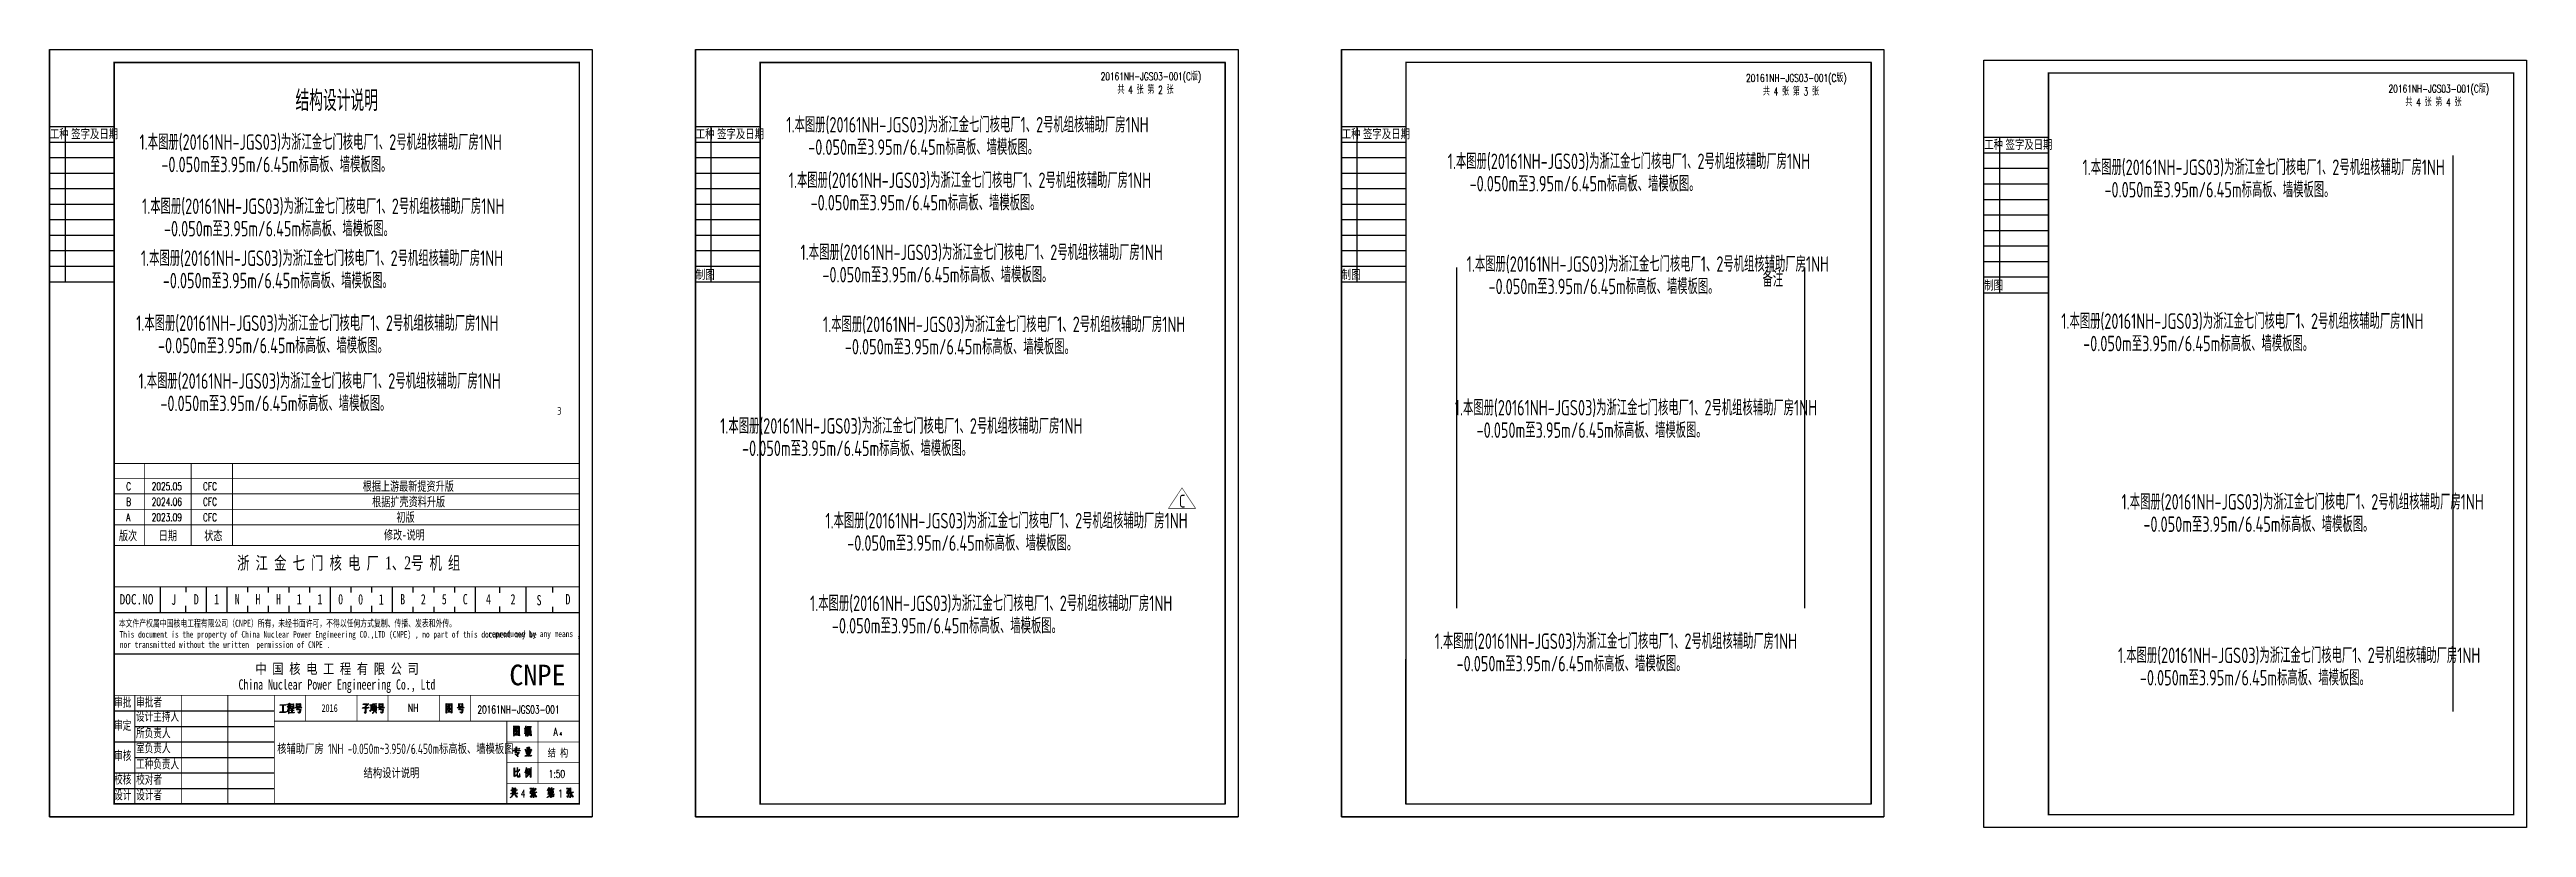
# Model space of a CAD drawing. Extents: x -383207 to 323108, y -77615 to -48281.
# Drawn here: x -383207 to -335274, y -63338 to -48281 of the extents above; entities outside this region: 2.
import ezdxf

# ---------------------------------------------------------------- set-up
doc = ezdxf.new("R2010")
doc.units = 0
doc.linetypes.add('CONTINOUS', pattern=[0])
doc.layers.get('0').update_dxf_attribs({"linetype": 'CONTINUOUS'})
for name, color, linetype in [('1', 7, 'CONTINUOUS'), ('BORDER', 7, 'CONTINUOUS'), ('B版202012', 1, 'CONTINUOUS'), ('PUB_TEXT', 7, 'CONTINUOUS'), ('RED', 1, 'CONTINUOUS'), ('TEXT', 4, 'CONTINUOUS'), ('TK', 4, 'CONTINUOUS'), ('wall', 7, 'CONTINUOUS'), ('图框', 4, 'CONTINOUS')]:
    doc.layers.add(name, color=color, linetype=linetype)
doc.styles.add('CHINESE-3', font='romand.shx', dxfattribs={"width": 0.8, "bigfont": 'ochinese.shx'})
doc.styles.add('romand', font='romand.shx', dxfattribs={"width": 0.7, "height": 200, "bigfont": 'OCHINESE.shx'})
doc.styles.add('romans', font='romans.shx', dxfattribs={"width": 0.7, "bigfont": 'hz.shx'})
doc.styles.add('TSSD_Dimension', font='Tssdeng.shx', dxfattribs={"width": 0.7, "bigfont": 'tssdchn.shx'})
doc.styles.add('宋体', font='', dxfattribs={"width": 0.7})
doc.styles.get('宋体').set_extended_font_data('SimSun')

msp = doc.modelspace()

# ---------------------------------------------------------------- texts
at = {"color": 1, "style": 'romans', "width": 0.7}
for s, p in [('20161NH-JGS03-001(C版)', (-362866, -48877)), ('20161NH-JGS03-001(C版)', (-350376, -48909)), ('共 4 张 第 2 张 ', (-362541, -49137)), ('共 4 张 第 3 张 ', (-350051, -49169))]:
    msp.add_text(s, height=150, dxfattribs=at).set_placement(p)
at = {"style": 'romans', "width": 0.7}
for s, p in [('20161NH-JGS03-001(C版)', (-337942, -49116)), ('共 4 张 第 4 张 ', (-337617, -49376))]:
    msp.add_text(s, height=150, dxfattribs=at).set_placement(p)
at = {"color": 2, "linetype": 'Continuous', "attachment_point": 5, "style": '宋体'}
for s, width, insert, char_height in [('浙 江 金 七 门 核 电 厂 {\\fTimes New Roman|b0|i0|c0|p18;1}、{\\fTimes New Roman|b0|i0|c0|p18;2}号 机 组', 8184.95, (-377417, -58232), 250), ('J', 288.74, (-380805, -58930), 200), ('D', 338.01, (-380367, -58922), 200), ('1', 338.01, (-379974, -58921), 200), ('N', 338.01, (-379574, -58921), 200), ('H', 4999.99, (-379174, -58921), 200), ('1', 338.01, (-378374, -58921), 200), ('1', 338.01, (-377974, -58921), 200), ('0', 338.01, (-377574, -58921), 200), ('B', 338.01, (-376374, -58921), 200), ('2', 338.01, (-375974, -58921), 200), ('5', 338.01, (-375568, -58921), 200), ('C', 338.01, (-375163, -58921), 200), ('4', 338.01, (-374713, -58921), 200), ('2', 338.01, (-374238, -58921), 200), ('D', 338.01, (-373174, -58921), 200), ('2016', 865.44, (-377787, -61028), 150)]:
    msp.add_mtext_dynamic_manual_height_columns(s, width=width, gutter_width=50, heights=[0], dxfattribs=dict(at, insert=insert, char_height=char_height))
at = {"color": 1, "linetype": 'Continuous', "char_height": 200, "attachment_point": 5, "style": '宋体'}
for s, width, insert in [('H', 200, (-378776, -58919)), ('0', 200, (-377187, -58924)), ('1', 13.52, (-376787, -58924)), ('S', 200, (-373734, -58940))]:
    msp.add_mtext_dynamic_manual_height_columns(s, width=width, gutter_width=2, heights=[0], dxfattribs=dict(at, insert=insert))
at = {"color": 2, "char_height": 170, "attachment_point": 1, "style": '宋体'}
for s, width, heights, insert in [('\\pi0.80022;审批', 400, [222], (-381957, -60832)), ('\\pi3.7187;审批者', 859.77, [0], (-381534, -60827)), ('\\pi0.8465;审定', 400, [0], (-381957, -61277)), ('\\pi0.30071;设计主持人', 859.77, [0], (-381534, -61103)), ('\\pi1.9667;所负责人', 859.77, [0], (-381534, -61423)), ('\\pi1.9932;室负责人', 859.77, [0], (-381534, -61715)), ('\\pi0.787;校核', 400, [0], (-381957, -62319)), ('\\pi0.83328;审核', 400, [0], (-381957, -61862)), ('\\pi0.2941;工种负责人', 859.77, [0], (-381534, -62025)), ('\\pi3.6724;校对者', 859.77, [221], (-381534, -62324)), ('\\pi0.78039;设计', 400, [0], (-381957, -62624)), ('\\pi3.6922;设计者', 859.77, [221], (-381534, -62624))]:
    msp.add_mtext_dynamic_manual_height_columns(s, width=width, gutter_width=50, heights=heights, dxfattribs=dict(at, insert=insert))
at = {"layer": '1', "color": 6, "style": '宋体', "width": 0.7}
msp.add_text('根据上游最新提资升版', height=180, dxfattribs=at).set_placement((-377147, -56821))
at = {"layer": '1', "color": 2, "style": '宋体'}
for s, height, width, p in [('根据扩壳资料升版', 180, 0.7, (-376964, -57121)), ('初版', 180, 0.7, (-376494, -57421)), ('版次', 180, 0.7, (-381865, -57778)), ('日期 ', 180, 0.7, (-381093, -57778)), ('状态', 180, 0.7, (-380214, -57778)), ('修改-说明', 180, 0.7, (-376736, -57763)), ('DOC.NO', 200, 0.8, (-381850, -59021)), ('中 国 核 电 工 程 有 限 公 司', 200, 0.8, (-379223, -60365)), ('China Nuclear Power Engineering Co., Ltd', 200, 0.7, (-379550, -60670))]:
    msp.add_text(s, height=height, dxfattribs=dict(at, width=width)).set_placement(p)
at = {"layer": '1', "color": 2, "ltscale": 0.8, "style": '宋体', "width": 0.7}
for s, height, p in [('本文件产权属中国核电工程有限公司（CNPE）所有，未经书面许可，不得以任何方式复制、传播、发表和外传。', 135, (-381867, -59453)), ('This document is the property of China Nuclear Power Engineering CO.,LTD (CNPE) , no part of this document may be', 125, (-381851, -59663)), ('nor transmitted without the written  permission of CNPE .', 125, (-381847, -59862)), ('reproduced by any means , ', 125, (-374719, -59653))]:
    msp.add_text(s, height=height, dxfattribs=at).set_placement(p)
at = {"layer": 'B版202012', "color": 2, "style": 'TSSD_Dimension', "width": 0.7}
msp.add_text('C', height=249, dxfattribs=at).set_placement((-361348, -57146))
at = {"layer": 'PUB_TEXT', "color": 2, "style": '宋体'}
msp.add_text('CNPE', height=400, dxfattribs=at).set_placement((-374309, -60586))
at = {"layer": 'TEXT', "style": 'TSSD_Dimension', "width": 0.7}
for s, height, p in [('结构设计说明', 400, (-378448, -49471)), ('备注', 300, (-350057, -52873)), ('3', 150, (-373382, -55349))]:
    msp.add_text(s, height=height, dxfattribs=at).set_placement(p)
at = {"layer": 'TEXT', "color": 1, "style": 'TSSD_Dimension', "width": 0.7}
for s, height, p in [('1.本图册(20161NH-JGS03)为浙江金七门核电厂1、2号机组核辅助厂房1NH', 300, (-368948, -49887)), ('1.本图册(20161NH-JGS03)为浙江金七门核电厂1、2号机组核辅助厂房1NH', 300, (-381466, -50223)), (' -0.050m至3.95m/6.45m标高板、墙模板图。', 300, (-381171, -50656)), (' -0.050m至3.95m/6.45m标高板、墙模板图。', 300, (-368653, -50320)), ('1.本图册(20161NH-JGS03)为浙江金七门核电厂1、2号机组核辅助厂房1NH', 300, (-356149, -50594)), ('1.本图册(20161NH-JGS03)为浙江金七门核电厂1、2号机组核辅助厂房1NH', 300, (-368902, -50961)), (' -0.050m至3.95m/6.45m标高板、墙模板图。', 300, (-355854, -51027)), ('1.本图册(20161NH-JGS03)为浙江金七门核电厂1、2号机组核辅助厂房1NH', 300, (-343864, -50710)), ('1.本图册(20161NH-JGS03)为浙江金七门核电厂1、2号机组核辅助厂房1NH', 300, (-381416, -51464)), (' -0.050m至3.95m/6.45m标高板、墙模板图。', 300, (-368607, -51395)), (' -0.050m至3.95m/6.45m标高板、墙模板图。', 300, (-343569, -51144)), (' -0.050m至3.95m/6.45m标高板、墙模板图。', 300, (-381121, -51898)), ('1.本图册(20161NH-JGS03)为浙江金七门核电厂1、2号机组核辅助厂房1NH', 300, (-381439, -52470)), ('1.本图册(20161NH-JGS03)为浙江金七门核电厂1、2号机组核辅助厂房1NH', 300, (-368674, -52356)), (' -0.050m至3.95m/6.45m标高板、墙模板图。', 300, (-381144, -52903)), (' -0.050m至3.95m/6.45m标高板、墙模板图。', 300, (-368379, -52789)), ('1.本图册(20161NH-JGS03)为浙江金七门核电厂1、2号机组核辅助厂房1NH', 300, (-355783, -52583)), (' -0.050m至3.95m/6.45m标高板、墙模板图。', 300, (-355488, -53016)), ('1.本图册(20161NH-JGS03)为浙江金七门核电厂1、2号机组核辅助厂房1NH', 300, (-381531, -53727)), ('1.本图册(20161NH-JGS03)为浙江金七门核电厂1、2号机组核辅助厂房1NH', 300, (-368239, -53750)), ('1.本图册(20161NH-JGS03)为浙江金七门核电厂1、2号机组核辅助厂房1NH', 300, (-344276, -53688)), (' -0.050m至3.95m/6.45m标高板、墙模板图。', 300, (-381236, -54160)), (' -0.050m至3.95m/6.45m标高板、墙模板图。', 300, (-367944, -54183)), (' -0.050m至3.95m/6.45m标高板、墙模板图。', 300, (-343981, -54121)), ('1.本图册(20161NH-JGS03)为浙江金七门核电厂1、2号机组核辅助厂房1NH', 300, (-381485, -54847)), (' -0.050m至3.95m/6.45m标高板、墙模板图。', 300, (-381190, -55280)), ('1.本图册(20161NH-JGS03)为浙江金七门核电厂1、2号机组核辅助厂房1NH', 300, (-356013, -55363)), ('1.本图册(20161NH-JGS03)为浙江金七门核电厂1、2号机组核辅助厂房1NH', 300, (-370229, -55716)), (' -0.050m至3.95m/6.45m标高板、墙模板图。', 300, (-355718, -55797)), (' -0.050m至3.95m/6.45m标高板、墙模板图。', 300, (-369934, -56149)), ('1.本图册(20161NH-JGS03)为浙江金七门核电厂1、2号机组核辅助厂房1NH', 300, (-343110, -57185)), ('1.本图册(20161NH-JGS03)为浙江金七门核电厂1、2号机组核辅助厂房1NH', 300, (-368193, -57550)), (' -0.050m至3.95m/6.45m标高板、墙模板图。', 300, (-342815, -57618)), (' -0.050m至3.95m/6.45m标高板、墙模板图。', 300, (-367898, -57983)), ('1.本图册(20161NH-JGS03)为浙江金七门核电厂1、2号机组核辅助厂房1NH', 300, (-368490, -59150)), (' -0.050m至3.95m/6.45m标高板、墙模板图。', 300, (-368195, -59583)), ('1.本图册(20161NH-JGS03)为浙江金七门核电厂1、2号机组核辅助厂房1NH', 300, (-356401, -59882)), ('1.本图册(20161NH-JGS03)为浙江金七门核电厂1、2号机组核辅助厂房1NH', 300, (-343178, -60156)), (' -0.050m至3.95m/6.45m标高板、墙模板图。', 300, (-356106, -60316)), (' -0.050m至3.95m/6.45m标高板、墙模板图。', 300, (-342883, -60590)), ('核辅助厂房 1NH -0.050m~3.950/6.450m标高板、墙模板图', 198, (-378801, -61915)), ('结构设计说明', 198, (-377131, -62385))]:
    msp.add_text(s, height=height, dxfattribs=at).set_placement(p)
at = {"layer": 'TK', "color": 4, "ltscale": 10, "style": 'TSSD_Dimension', "width": 0.7}
for s, p in [('工种', (-383200, -50018)), ('签字及日期', (-382789, -50018)), ('工种', (-370700, -50018)), ('签字及日期', (-370289, -50018)), ('工种', (-358200, -50018)), ('签字及日期', (-357789, -50018)), ('工种', (-345767, -50224)), ('签字及日期', (-345356, -50224)), ('制图', (-370700, -52740)), ('制图', (-358200, -52740)), ('制图', (-345767, -52947))]:
    msp.add_text(s, height=200, dxfattribs=at).set_placement(p)
at = {"layer": 'TK', "color": 6, "style": 'romand', "width": 0.7}
for s, p in [('C', (-381724, -56810)), ('2025.05', (-381230, -56810)), ('CFC', (-380237, -56810)), ('20161NH-JGS03-001', (-374927, -61130))]:
    msp.add_text(s, height=150, dxfattribs=at).set_placement(p)
at = {"layer": 'TK', "color": 2}
for s, style, width, p in [('B', 'romand', 0.7, (-381724, -57110)), ('2024.06', 'romand', 0.7, (-381230, -57110)), ('CFC', 'romand', 0.7, (-380237, -57110)), ('A', 'romand', 0.7, (-381724, -57410)), ('2023.09', 'romand', 0.7, (-381230, -57410)), ('CFC', 'romand', 0.7, (-380237, -57410)), ('NH', 'romand', 0.7, (-376269, -61098)), ('结 构', 'CHINESE-3', 0.8, (-373565, -61982))]:
    msp.add_text(s, height=150, dxfattribs=dict(at, style=style, width=width)).set_placement(p)
at = {"layer": 'TK', "style": 'romand', "width": 0.7}
for s, height, p in [('A', 150, (-373455, -61562)), ('4', 66.7, (-373339, -61560)), ('1:50', 150, (-373546, -62376)), ('4', 150, (-374090, -62758)), ('1', 150, (-373365, -62758))]:
    msp.add_text(s, height=height, dxfattribs=at).set_placement(p)

# ---------------------------------------------------------------- hatches: boundary and pattern name
at = {"layer": '1'}
h = msp.add_hatch(color=2, dxfattribs=at)
h.paths.add_polyline_path([(-378685, -60968), (-378630, -60968), (-378641, -60953), (-378648, -60963), (-378748, -60963), (-378743, -60970), (-378737, -60968), (-378731, -60968), (-378694, -60968), (-378694, -61104), (-378756, -61104), (-378751, -61111), (-378746, -61109), (-378740, -61108), (-378623, -61108), (-378634, -61092), (-378642, -61104), (-378685, -61104)])
h.paths.add_polyline_path([(-378572, -61042), (-378573, -61028), (-378573, -61022), (-378568, -61028), (-378564, -61036), (-378561, -61043), (-378561, -61045), (-378558, -61052), (-378554, -61050), (-378554, -61048), (-378552, -61041), (-378555, -61033), (-378555, -61032), (-378559, -61028), (-378564, -61024), (-378571, -61019), (-378573, -61018), (-378573, -61002), (-378548, -61002), (-378557, -60988), (-378564, -60997), (-378573, -60997), (-378573, -60956), (-378564, -60954), (-378558, -60952), (-378553, -60952), (-378551, -60952), (-378559, -60937), (-378563, -60940), (-378568, -60944), (-378575, -60948), (-378578, -60949), (-378585, -60952), (-378591, -60954), (-378597, -60956), (-378603, -60958), (-378605, -60958), (-378605, -60962), (-378596, -60960), (-378590, -60959), (-378584, -60958), (-378580, -60958), (-378580, -60997), (-378609, -60997), (-378605, -61004), (-378599, -61002), (-378582, -61002), (-378583, -61009), (-378584, -61017), (-378586, -61026), (-378588, -61035), (-378591, -61044), (-378593, -61052), (-378595, -61060), (-378598, -61067), (-378601, -61075), (-378604, -61083), (-378607, -61091), (-378609, -61094), (-378607, -61097), (-378600, -61084), (-378596, -61077), (-378593, -61070), (-378590, -61062), (-378587, -61054), (-378584, -61046), (-378581, -61037), (-378580, -61032), (-378580, -61044), (-378580, -61102), (-378580, -61110), (-378580, -61117), (-378581, -61124), (-378581, -61129), (-378572, -61123), (-378572, -61120), (-378572, -61116), (-378572, -61104), (-378572, -61097)])
h.paths.add_polyline_path([(-378484, -60958), (-378479, -60953), (-378487, -60942), (-378492, -60949), (-378535, -60949), (-378543, -60942), (-378543, -60950), (-378543, -60950), (-378543, -60959), (-378543, -60968), (-378543, -60987), (-378543, -60996), (-378543, -61005), (-378543, -61014), (-378543, -61017), (-378535, -61012), (-378535, -61002), (-378491, -61002), (-378491, -61013), (-378483, -61008), (-378483, -61003), (-378484, -60997), (-378484, -60988), (-378484, -60978)])
h.paths.add_polyline_path([(-378535, -60953), (-378491, -60953), (-378491, -60997), (-378535, -60997)], flags=16)
h.paths.add_polyline_path([(-378510, -61032), (-378475, -61032), (-378484, -61018), (-378490, -61028), (-378551, -61028), (-378546, -61034), (-378541, -61032), (-378518, -61032), (-378518, -61068), (-378547, -61068), (-378543, -61075), (-378537, -61073), (-378518, -61073), (-378518, -61112), (-378559, -61112), (-378555, -61118), (-378549, -61116), (-378543, -61116), (-378470, -61116), (-378480, -61102), (-378487, -61112), (-378510, -61112), (-378510, -61073), (-378477, -61073), (-378487, -61059), (-378493, -61068), (-378510, -61068)])
h.paths.add_polyline_path([(-378353, -60981), (-378353, -60953), (-378349, -60947), (-378357, -60937), (-378362, -60945), (-378420, -60945), (-378428, -60938), (-378428, -60947), (-378428, -60956), (-378428, -60965), (-378428, -60983), (-378428, -60992), (-378428, -61000), (-378428, -61009), (-378428, -61009), (-378420, -61005), (-378420, -60997), (-378361, -60997), (-378361, -61006), (-378353, -61001), (-378353, -60996), (-378353, -60989)])
h.paths.add_polyline_path([(-378420, -60949), (-378361, -60949), (-378361, -60992), (-378420, -60992)], flags=16)
h.paths.add_polyline_path([(-378403, -61023), (-378325, -61023), (-378336, -61008), (-378343, -61018), (-378456, -61018), (-378451, -61025), (-378446, -61023), (-378413, -61023), (-378415, -61032), (-378417, -61040), (-378417, -61042), (-378421, -61050), (-378424, -61053), (-378417, -61065), (-378412, -61057), (-378359, -61057), (-378360, -61071), (-378362, -61083), (-378363, -61092), (-378365, -61100), (-378367, -61104), (-378369, -61107), (-378373, -61109), (-378378, -61109), (-378384, -61107), (-378392, -61105), (-378398, -61102), (-378399, -61106), (-378392, -61111), (-378386, -61116), (-378383, -61121), (-378381, -61127), (-378381, -61128), (-378374, -61125), (-378368, -61123), (-378367, -61122), (-378362, -61117), (-378359, -61112), (-378358, -61109), (-378356, -61104), (-378355, -61096), (-378353, -61087), (-378351, -61075), (-378350, -61062), (-378344, -61057), (-378353, -61044), (-378359, -61053), (-378411, -61053)])
h = msp.add_hatch(color=2, dxfattribs=at)
h.paths.add_polyline_path([(-377084, -61107), (-377084, -61025), (-377023, -61025), (-377037, -61007), (-377046, -61021), (-377084, -61021), (-377084, -61005), (-377078, -61000), (-377083, -60995), (-377077, -60989), (-377071, -60983), (-377066, -60978), (-377061, -60974), (-377056, -60970), (-377052, -60966), (-377045, -60961), (-377039, -60959), (-377034, -60958), (-377046, -60939), (-377054, -60949), (-377144, -60949), (-377139, -60956), (-377133, -60954), (-377128, -60953), (-377054, -60953), (-377086, -60992), (-377094, -60985), (-377093, -61011), (-377093, -61021), (-377157, -61021), (-377153, -61028), (-377147, -61026), (-377141, -61025), (-377093, -61025), (-377093, -61096), (-377095, -61105), (-377098, -61107), (-377102, -61106), (-377108, -61106), (-377115, -61104), (-377119, -61103), (-377119, -61107), (-377111, -61111), (-377106, -61116), (-377102, -61121), (-377100, -61127), (-377100, -61129), (-377093, -61125), (-377088, -61120), (-377086, -61114)])
h.paths.add_polyline_path([(-376938, -60987), (-376895, -60987), (-376895, -61078), (-376887, -61071), (-376887, -61062), (-376888, -61044), (-376888, -60991), (-376882, -60986), (-376892, -60975), (-376897, -60983), (-376923, -60983), (-376920, -60972), (-376917, -60963), (-376915, -60956), (-376913, -60950), (-376912, -60950), (-376875, -60950), (-376886, -60936), (-376893, -60946), (-376957, -60946), (-376953, -60953), (-376947, -60951), (-376941, -60950), (-376923, -60950), (-376924, -60956), (-376924, -60964), (-376925, -60974), (-376926, -60983), (-376938, -60983), (-376946, -60977), (-376946, -60985), (-376946, -60994), (-376946, -61011), (-376946, -61021), (-376946, -61040), (-376946, -61050), (-376946, -61059), (-376946, -61067), (-376946, -61075), (-376946, -61081), (-376938, -61073)])
h.paths.add_polyline_path([(-376966, -61061), (-376957, -61055), (-376954, -61053), (-376956, -61050), (-376977, -61060), (-376977, -60969), (-376953, -60969), (-376963, -60956), (-376970, -60965), (-377008, -60965), (-377003, -60972), (-376997, -60970), (-376991, -60969), (-376984, -60969), (-376984, -61063), (-376993, -61068), (-377000, -61071), (-377005, -61073), (-377009, -61074), (-377009, -61074), (-377002, -61090), (-376999, -61085), (-376995, -61081), (-376993, -61079), (-376990, -61077), (-376985, -61074), (-376980, -61070), (-376973, -61066)])
h.paths.add_polyline_path([(-376916, -61080), (-376916, -61075), (-376915, -61068), (-376914, -61060), (-376913, -61051), (-376913, -61042), (-376913, -61031), (-376912, -61019), (-376907, -61013), (-376921, -61002), (-376920, -61012), (-376920, -61030), (-376921, -61047), (-376921, -61056), (-376922, -61066), (-376924, -61075), (-376926, -61083), (-376928, -61090), (-376930, -61095), (-376934, -61100), (-376937, -61104), (-376942, -61109), (-376947, -61114), (-376953, -61118), (-376960, -61123), (-376964, -61126), (-376963, -61128), (-376955, -61125), (-376949, -61121), (-376943, -61117), (-376938, -61113), (-376934, -61110), (-376931, -61107), (-376926, -61102), (-376923, -61096), (-376919, -61088)])
h.paths.add_polyline_path([(-376893, -61092), (-376899, -61087), (-376907, -61081), (-376912, -61077), (-376913, -61079), (-376907, -61087), (-376902, -61093), (-376898, -61098), (-376896, -61102), (-376891, -61109), (-376888, -61116), (-376885, -61121), (-376881, -61126), (-376879, -61121), (-376879, -61112), (-376881, -61105), (-376882, -61103), (-376885, -61100), (-376888, -61097)])
h.paths.add_polyline_path([(-376754, -60981), (-376754, -60953), (-376750, -60947), (-376758, -60937), (-376763, -60945), (-376821, -60945), (-376830, -60938), (-376829, -60947), (-376829, -60956), (-376829, -60992), (-376829, -61000), (-376830, -61009), (-376830, -61009), (-376821, -61005), (-376821, -60997), (-376763, -60997), (-376763, -61006), (-376754, -61001), (-376754, -60996), (-376754, -60989)])
h.paths.add_polyline_path([(-376821, -60949), (-376763, -60949), (-376763, -60992), (-376821, -60992)], flags=16)
h.paths.add_polyline_path([(-376804, -61023), (-376727, -61023), (-376737, -61008), (-376745, -61018), (-376857, -61018), (-376852, -61025), (-376847, -61023), (-376814, -61023), (-376816, -61032), (-376818, -61040), (-376819, -61042), (-376823, -61050), (-376826, -61053), (-376819, -61065), (-376813, -61057), (-376760, -61057), (-376761, -61071), (-376763, -61083), (-376765, -61092), (-376767, -61100), (-376768, -61104), (-376770, -61107), (-376771, -61107), (-376774, -61109), (-376779, -61109), (-376785, -61107), (-376793, -61105), (-376799, -61102), (-376800, -61106), (-376793, -61111), (-376787, -61116), (-376784, -61121), (-376782, -61127), (-376782, -61128), (-376775, -61125), (-376770, -61123), (-376768, -61122), (-376764, -61117), (-376760, -61112), (-376759, -61109), (-376758, -61104), (-376756, -61096), (-376754, -61087), (-376753, -61075), (-376751, -61062), (-376745, -61057), (-376754, -61044), (-376760, -61053), (-376812, -61053)])
h = msp.add_hatch(color=2, dxfattribs=at)
h.paths.add_polyline_path([(-375420, -61094), (-375420, -60952), (-375417, -60947), (-375425, -60937), (-375429, -60944), (-375521, -60944), (-375530, -60937), (-375530, -60946), (-375530, -60955), (-375530, -61112), (-375530, -61121), (-375530, -61128), (-375522, -61123), (-375522, -61109), (-375428, -61109), (-375428, -61127), (-375420, -61120), (-375420, -61112), (-375420, -61103)])
h.paths.add_polyline_path([(-375522, -61055), (-375516, -61052), (-375510, -61049), (-375504, -61045), (-375499, -61041), (-375494, -61037), (-375488, -61032), (-375483, -61027), (-375478, -61022), (-375477, -61021), (-375473, -61027), (-375468, -61032), (-375463, -61037), (-375458, -61042), (-375452, -61045), (-375446, -61048), (-375441, -61051), (-375439, -61045), (-375433, -61041), (-375431, -61040), (-375431, -61037), (-375438, -61036), (-375444, -61034), (-375450, -61032), (-375456, -61029), (-375461, -61026), (-375466, -61022), (-375471, -61017), (-375473, -61014), (-375468, -61007), (-375463, -61000), (-375460, -60994), (-375457, -60989), (-375452, -60983), (-375447, -60978), (-375445, -60977), (-375455, -60963), (-375460, -60971), (-375489, -60971), (-375486, -60963), (-375485, -60962), (-375480, -60957), (-375491, -60948), (-375428, -60948), (-375428, -61105), (-375522, -61105)], flags=16)
h.paths.add_polyline_path([(-375499, -61073), (-375499, -61070), (-375484, -61072), (-375477, -61074), (-375472, -61075), (-375467, -61077), (-375463, -61078), (-375460, -61081), (-375456, -61087), (-375455, -61094), (-375456, -61097), (-375458, -61100), (-375463, -61095), (-375464, -61094), (-375468, -61091), (-375472, -61087), (-375478, -61084), (-375484, -61080), (-375491, -61077)], flags=0)
h.paths.add_polyline_path([(-375522, -61052), (-375522, -60948), (-375493, -60948), (-375493, -60954), (-375495, -60963), (-375498, -60972), (-375499, -60977), (-375502, -60985), (-375505, -60992), (-375508, -61000), (-375512, -61008), (-375515, -61015), (-375513, -61017), (-375509, -61010), (-375505, -61004), (-375502, -60997), (-375498, -60990), (-375494, -60982), (-375494, -60980), (-375492, -60988), (-375489, -60995), (-375486, -61003), (-375483, -61011), (-375481, -61014), (-375485, -61019), (-375489, -61024), (-375494, -61029), (-375499, -61034), (-375505, -61039), (-375510, -61043), (-375517, -61048)], flags=16)
h.paths.add_polyline_path([(-375488, -61042), (-375487, -61039), (-375484, -61040), (-375477, -61043), (-375471, -61045), (-375467, -61047), (-375463, -61053), (-375462, -61061), (-375464, -61066), (-375468, -61062), (-375471, -61059), (-375475, -61054), (-375481, -61049)], flags=0)
h.paths.add_polyline_path([(-375477, -61008), (-375480, -61002), (-375484, -60995), (-375487, -60988), (-375490, -60978), (-375491, -60975), (-375460, -60975), (-375464, -60983), (-375468, -60991), (-375471, -60998), (-375475, -61004)], flags=16)
h.paths.add_polyline_path([(-375214, -60981), (-375214, -60953), (-375210, -60947), (-375218, -60937), (-375223, -60945), (-375281, -60945), (-375290, -60938), (-375289, -60947), (-375289, -60956), (-375289, -60992), (-375289, -61000), (-375290, -61009), (-375290, -61009), (-375281, -61005), (-375281, -60997), (-375223, -60997), (-375223, -61006), (-375214, -61001), (-375214, -60996), (-375214, -60989)])
h.paths.add_polyline_path([(-375281, -60949), (-375223, -60949), (-375223, -60992), (-375281, -60992)], flags=16)
h.paths.add_polyline_path([(-375264, -61023), (-375186, -61023), (-375197, -61008), (-375204, -61018), (-375317, -61018), (-375312, -61025), (-375307, -61023), (-375274, -61023), (-375276, -61032), (-375278, -61040), (-375279, -61042), (-375282, -61050), (-375286, -61053), (-375279, -61065), (-375273, -61057), (-375220, -61057), (-375221, -61071), (-375223, -61083), (-375225, -61092), (-375226, -61100), (-375228, -61104), (-375230, -61107), (-375234, -61109), (-375239, -61109), (-375245, -61107), (-375253, -61105), (-375259, -61102), (-375260, -61106), (-375253, -61111), (-375247, -61116), (-375244, -61121), (-375242, -61127), (-375242, -61128), (-375235, -61125), (-375230, -61123), (-375228, -61122), (-375224, -61117), (-375220, -61112), (-375219, -61109), (-375217, -61104), (-375216, -61096), (-375214, -61087), (-375212, -61075), (-375211, -61062), (-375205, -61057), (-375214, -61044), (-375220, -61053), (-375272, -61053)])
h = msp.add_hatch(color=2, dxfattribs=at)
h.paths.add_polyline_path([(-374180, -61871), (-374178, -61862), (-374177, -61855), (-374098, -61855), (-374109, -61839), (-374117, -61851), (-374177, -61851), (-374175, -61842), (-374174, -61833), (-374173, -61825), (-374172, -61819), (-374115, -61819), (-374126, -61804), (-374133, -61815), (-374171, -61815), (-374170, -61806), (-374169, -61797), (-374168, -61789), (-374163, -61785), (-374176, -61775), (-374176, -61780), (-374177, -61788), (-374178, -61797), (-374179, -61808), (-374180, -61815), (-374218, -61815), (-374213, -61822), (-374208, -61820), (-374202, -61819), (-374180, -61819), (-374181, -61829), (-374183, -61837), (-374184, -61846), (-374185, -61851), (-374234, -61851), (-374229, -61858), (-374223, -61856), (-374217, -61855), (-374185, -61855), (-374187, -61867), (-374189, -61875), (-374190, -61880), (-374194, -61887), (-374195, -61888), (-374188, -61898), (-374184, -61892), (-374133, -61892), (-374138, -61900), (-374142, -61909), (-374146, -61916), (-374150, -61923), (-374153, -61929), (-374156, -61934), (-374157, -61936), (-374162, -61933), (-374168, -61930), (-374179, -61924), (-374186, -61921), (-374191, -61919), (-374192, -61923), (-374184, -61929), (-374177, -61934), (-374171, -61940), (-374165, -61945), (-374161, -61949), (-374157, -61954), (-374154, -61957), (-374152, -61960), (-374147, -61968), (-374143, -61969), (-374142, -61967), (-374141, -61958), (-374142, -61952), (-374144, -61948), (-374149, -61942), (-374155, -61937), (-374149, -61931), (-374145, -61924), (-374140, -61919), (-374136, -61913), (-374133, -61909), (-374128, -61903), (-374123, -61899), (-374118, -61896), (-374117, -61896), (-374127, -61879), (-374132, -61887), (-374183, -61887), (-374182, -61879)])
h.paths.add_polyline_path([(-373972, -61885), (-373974, -61880), (-373976, -61875), (-373979, -61868), (-373983, -61861), (-373987, -61853), (-373992, -61843), (-373997, -61833), (-374002, -61824), (-374004, -61826), (-374000, -61837), (-373997, -61847), (-373994, -61857), (-373991, -61866), (-373989, -61874), (-373986, -61881), (-373983, -61894), (-373983, -61898), (-373980, -61909), (-373978, -61914), (-373975, -61912), (-373974, -61911), (-373972, -61904), (-373971, -61896), (-373971, -61888)], flags=17)
h.paths.add_polyline_path([(-373921, -61796), (-373915, -61788), (-373930, -61780), (-373930, -61791), (-373930, -61800), (-373929, -61808), (-373929, -61950), (-373953, -61950), (-373953, -61796), (-373948, -61790), (-373962, -61781), (-373962, -61790), (-373962, -61799), (-373961, -61808), (-373961, -61950), (-374011, -61950), (-374006, -61957), (-374000, -61955), (-373994, -61954), (-373872, -61954), (-373884, -61937), (-373893, -61950), (-373921, -61950), (-373921, -61923), (-373918, -61918), (-373915, -61912), (-373912, -61907), (-373908, -61900), (-373905, -61893), (-373901, -61886), (-373898, -61878), (-373894, -61870), (-373891, -61861), (-373887, -61852), (-373883, -61843), (-373877, -61838), (-373892, -61824), (-373893, -61832), (-373895, -61840), (-373899, -61855), (-373901, -61863), (-373903, -61871), (-373906, -61879), (-373909, -61887), (-373912, -61896), (-373916, -61904), (-373921, -61916)])
h = msp.add_hatch(color=2, dxfattribs=at)
h.paths.add_polyline_path([(-374116, -61391), (-374112, -61386), (-374120, -61376), (-374125, -61384), (-374216, -61384), (-374226, -61376), (-374225, -61386), (-374225, -61395), (-374225, -61404), (-374225, -61408), (-374225, -61534), (-374225, -61543), (-374225, -61552), (-374225, -61561), (-374226, -61568), (-374217, -61563), (-374217, -61549), (-374124, -61549), (-374124, -61566), (-374115, -61560), (-374115, -61552), (-374115, -61543), (-374116, -61533), (-374116, -61530)])
h.paths.add_polyline_path([(-374217, -61388), (-374188, -61388), (-374124, -61388), (-374124, -61545), (-374217, -61545), (-374217, -61495)], flags=16)
h.paths.add_polyline_path([(-374212, -61488), (-374206, -61483), (-374200, -61479), (-374195, -61474), (-374190, -61469), (-374185, -61464), (-374181, -61459), (-374177, -61454), (-374178, -61451), (-374181, -61443), (-374184, -61435), (-374187, -61428), (-374189, -61420), (-374190, -61422), (-374193, -61429), (-374197, -61437), (-374201, -61444), (-374205, -61450), (-374209, -61456), (-374211, -61455), (-374210, -61455), (-374207, -61447), (-374203, -61440), (-374200, -61432), (-374197, -61424), (-374195, -61416), (-374193, -61412), (-374190, -61402), (-374189, -61394), (-374188, -61389), (-374186, -61389), (-374176, -61396), (-374180, -61401), (-374181, -61403), (-374185, -61411), (-374156, -61411), (-374150, -61402), (-374141, -61417), (-374143, -61418), (-374148, -61422), (-374152, -61429), (-374155, -61433), (-374159, -61439), (-374163, -61446), (-374168, -61454), (-374166, -61457), (-374161, -61462), (-374157, -61466), (-374151, -61469), (-374146, -61472), (-374140, -61474), (-374133, -61476), (-374126, -61476), (-374126, -61480), (-374128, -61481), (-374134, -61485), (-374137, -61491), (-374142, -61488), (-374148, -61485), (-374153, -61481), (-374158, -61477), (-374163, -61472), (-374168, -61467), (-374173, -61461), (-374174, -61462), (-374178, -61467), (-374183, -61472), (-374189, -61476), (-374194, -61481), (-374200, -61485), (-374205, -61488), (-374211, -61492), (-374216, -61495), (-374216, -61491)], flags=0)
h.paths.add_polyline_path([(-374183, -61482), (-374183, -61479), (-374179, -61480), (-374172, -61482), (-374166, -61485), (-374162, -61487), (-374158, -61493), (-374157, -61501), (-374159, -61506), (-374163, -61502), (-374166, -61499), (-374171, -61494), (-374176, -61488)], flags=0)
h.paths.add_polyline_path([(-374195, -61510), (-374187, -61511), (-374179, -61512), (-374173, -61514), (-374167, -61515), (-374162, -61516), (-374159, -61518), (-374155, -61521), (-374151, -61527), (-374150, -61534), (-374151, -61537), (-374153, -61540), (-374159, -61535), (-374160, -61534), (-374163, -61530), (-374167, -61527), (-374173, -61524), (-374179, -61520), (-374186, -61517), (-374195, -61513)], flags=0)
h.paths.add_polyline_path([(-374173, -61447), (-374176, -61442), (-374179, -61435), (-374182, -61428), (-374186, -61418), (-374187, -61415), (-374156, -61415), (-374159, -61423), (-374163, -61431), (-374167, -61438), (-374170, -61444)], flags=0)
h = msp.add_hatch(color=2, dxfattribs=at)
h.paths.add_polyline_path([(-373983, -61390), (-373977, -61384), (-373990, -61375), (-373990, -61380), (-373990, -61387), (-373990, -61396), (-373990, -61408), (-373990, -61416), (-374002, -61416), (-374010, -61411), (-374010, -61417), (-374010, -61424), (-374010, -61432), (-374010, -61442), (-374009, -61452), (-374009, -61463), (-374009, -61474), (-374010, -61483), (-374010, -61493), (-374010, -61502), (-374010, -61510), (-374010, -61518), (-374010, -61525), (-374002, -61520), (-374002, -61421), (-373990, -61421), (-373990, -61521), (-373990, -61528), (-373990, -61536), (-373990, -61544), (-373990, -61554), (-373990, -61564), (-373990, -61571), (-373982, -61566), (-373982, -61558), (-373982, -61549), (-373983, -61540), (-373983, -61531), (-373983, -61524), (-373983, -61421), (-373970, -61421), (-373970, -61504), (-373973, -61508), (-373978, -61507), (-373982, -61506), (-373982, -61510), (-373976, -61514), (-373973, -61521), (-373973, -61522), (-373967, -61518), (-373964, -61511), (-373963, -61503), (-373963, -61423), (-373959, -61419), (-373966, -61409), (-373972, -61416), (-373983, -61416)])
h.paths.add_polyline_path([(-373889, -61383), (-373895, -61392), (-373962, -61392), (-373958, -61399), (-373952, -61397), (-373946, -61396), (-373880, -61396)])
h.paths.add_polyline_path([(-373938, -61422), (-373905, -61422), (-373905, -61449), (-373938, -61449), (-373938, -61453), (-373905, -61453), (-373905, -61465), (-373897, -61459), (-373897, -61452), (-373897, -61444), (-373898, -61434), (-373898, -61426), (-373894, -61421), (-373902, -61411), (-373906, -61418), (-373938, -61418), (-373946, -61411), (-373946, -61421), (-373945, -61429), (-373945, -61438), (-373945, -61439), (-373945, -61448), (-373946, -61457), (-373946, -61466), (-373946, -61468), (-373938, -61464), (-373938, -61453), (-373938, -61449)])
h.paths.add_polyline_path([(-373888, -61485), (-373884, -61481), (-373892, -61469), (-373896, -61476), (-373947, -61476), (-373955, -61471), (-373955, -61477), (-373955, -61484), (-373955, -61493), (-373955, -61503), (-373955, -61515), (-373955, -61516), (-373955, -61526), (-373955, -61536), (-373955, -61545), (-373955, -61554), (-373955, -61562), (-373955, -61569), (-373955, -61570), (-373947, -61565), (-373947, -61549), (-373895, -61549), (-373895, -61567), (-373887, -61561), (-373887, -61552), (-373888, -61543), (-373888, -61534), (-373888, -61530)])
h.paths.add_polyline_path([(-373947, -61481), (-373926, -61481), (-373926, -61510), (-373947, -61510)], flags=16)
h.paths.add_polyline_path([(-373947, -61514), (-373926, -61514), (-373926, -61545), (-373947, -61545)], flags=16)
h.paths.add_polyline_path([(-373919, -61481), (-373895, -61481), (-373895, -61510), (-373919, -61510)], flags=16)
h.paths.add_polyline_path([(-373919, -61514), (-373895, -61514), (-373895, -61545), (-373919, -61545)], flags=16)
h = msp.add_hatch(color=2, dxfattribs=at)
h.paths.add_polyline_path([(-374196, -62343), (-374190, -62339), (-374183, -62334), (-374176, -62329), (-374168, -62323), (-374167, -62323), (-374168, -62319), (-374207, -62338), (-374207, -62257), (-374166, -62257), (-374176, -62242), (-374183, -62252), (-374207, -62252), (-374207, -62197), (-374202, -62190), (-374216, -62181), (-374215, -62187), (-374215, -62195), (-374215, -62203), (-374215, -62222), (-374215, -62233), (-374215, -62333), (-374216, -62342), (-374217, -62344), (-374211, -62358), (-374208, -62355), (-374205, -62351), (-374201, -62347)])
h.paths.add_polyline_path([(-374102, -62348), (-374100, -62344), (-374104, -62339), (-374106, -62332), (-374107, -62325), (-374108, -62317), (-374109, -62307), (-374109, -62302), (-374111, -62302), (-374112, -62315), (-374112, -62325), (-374113, -62333), (-374114, -62338), (-374114, -62338), (-374117, -62345), (-374120, -62346), (-374144, -62346), (-374150, -62344), (-374151, -62337), (-374152, -62336), (-374152, -62271), (-374146, -62265), (-374140, -62260), (-374135, -62255), (-374130, -62250), (-374125, -62245), (-374123, -62242), (-374117, -62235), (-374111, -62230), (-374106, -62227), (-374105, -62227), (-374117, -62211), (-374119, -62217), (-374122, -62224), (-374127, -62232), (-374129, -62237), (-374134, -62243), (-374138, -62249), (-374143, -62255), (-374147, -62261), (-374152, -62266), (-374152, -62196), (-374146, -62189), (-374160, -62179), (-374160, -62187), (-374160, -62195), (-374160, -62204), (-374160, -62341), (-374159, -62349), (-374155, -62354), (-374150, -62356), (-374147, -62357), (-374117, -62357), (-374110, -62356), (-374106, -62353)])
h.paths.add_polyline_path([(-373983, -62337), (-373983, -62243), (-373979, -62237), (-373986, -62233), (-373985, -62228), (-373983, -62221), (-373980, -62213), (-373978, -62203), (-373974, -62192), (-373974, -62191), (-373969, -62187), (-373982, -62177), (-373983, -62184), (-373984, -62192), (-373986, -62200), (-373988, -62210), (-373990, -62220), (-373992, -62228), (-373994, -62235), (-373997, -62243), (-373999, -62251), (-374002, -62259), (-374005, -62267), (-374009, -62276), (-374010, -62279), (-374008, -62281), (-374005, -62276), (-374002, -62270), (-373998, -62263), (-373994, -62254), (-373990, -62245), (-373990, -62345), (-373990, -62354), (-373991, -62365), (-373991, -62370), (-373982, -62364), (-373982, -62355), (-373982, -62346)])
h.paths.add_polyline_path([(-373945, -62208), (-373916, -62208), (-373926, -62193), (-373933, -62203), (-373972, -62203), (-373967, -62210), (-373962, -62208), (-373954, -62208), (-373955, -62214), (-373956, -62223), (-373957, -62231), (-373959, -62241), (-373960, -62247), (-373965, -62262), (-373967, -62270), (-373970, -62278), (-373973, -62287), (-373976, -62295), (-373977, -62298), (-373975, -62300), (-373971, -62293), (-373968, -62285), (-373964, -62278), (-373961, -62272), (-373958, -62280), (-373956, -62288), (-373955, -62293), (-373952, -62299), (-373949, -62296), (-373947, -62288), (-373949, -62282), (-373953, -62276), (-373958, -62270), (-373960, -62268), (-373958, -62261), (-373955, -62253), (-373953, -62247), (-373934, -62247), (-373935, -62257), (-373936, -62266), (-373938, -62275), (-373940, -62283), (-373941, -62290), (-373942, -62294), (-373945, -62302), (-373948, -62311), (-373951, -62318), (-373954, -62325), (-373957, -62330), (-373961, -62337), (-373965, -62343), (-373969, -62349), (-373974, -62354), (-373980, -62360), (-373979, -62362), (-373973, -62358), (-373967, -62353), (-373962, -62348), (-373958, -62343), (-373957, -62343), (-373954, -62338), (-373950, -62332), (-373947, -62325), (-373943, -62316), (-373940, -62310), (-373938, -62304), (-373935, -62297), (-373933, -62289), (-373931, -62281), (-373929, -62272), (-373928, -62262), (-373926, -62252), (-373925, -62250), (-373921, -62245), (-373930, -62234), (-373935, -62242), (-373952, -62242), (-373950, -62232), (-373948, -62222), (-373946, -62214)])
h.paths.add_polyline_path([(-373907, -62229), (-373901, -62223), (-373914, -62214), (-373914, -62223), (-373914, -62231), (-373914, -62300), (-373914, -62310), (-373914, -62322), (-373914, -62323), (-373906, -62317), (-373906, -62305), (-373907, -62295)])
h.paths.add_polyline_path([(-373884, -62193), (-373879, -62188), (-373892, -62180), (-373892, -62191), (-373892, -62200), (-373892, -62209), (-373892, -62216), (-373892, -62341), (-373894, -62348), (-373896, -62349), (-373901, -62349), (-373907, -62349), (-373913, -62348), (-373913, -62352), (-373906, -62355), (-373901, -62359), (-373897, -62364), (-373896, -62369), (-373891, -62366), (-373887, -62360), (-373885, -62353), (-373884, -62344)])
h = msp.add_hatch(color=2, dxfattribs=at)
h.paths.add_polyline_path([(-374233, -62708), (-374227, -62705), (-374239, -62690), (-374241, -62695), (-374244, -62702), (-374248, -62710), (-374253, -62719), (-374257, -62724), (-374261, -62730), (-374265, -62736), (-374270, -62742), (-374275, -62747), (-374280, -62753), (-374286, -62759), (-374285, -62762), (-374279, -62758), (-374274, -62753), (-374268, -62748), (-374258, -62738), (-374254, -62734), (-374249, -62728), (-374244, -62722), (-374239, -62716)])
h.paths.add_polyline_path([(-374167, -62726), (-374171, -62723), (-374176, -62719), (-374182, -62714), (-374188, -62710), (-374196, -62704), (-374205, -62699), (-374208, -62697), (-374208, -62700), (-374202, -62706), (-374196, -62712), (-374190, -62718), (-374185, -62724), (-374181, -62729), (-374177, -62734), (-374174, -62739), (-374173, -62741), (-374168, -62750), (-374164, -62753), (-374161, -62752), (-374160, -62750), (-374160, -62743), (-374162, -62734), (-374163, -62732), (-374164, -62729)])
h.paths.add_polyline_path([(-374165, -62603), (-374172, -62613), (-374193, -62613), (-374193, -62583), (-374189, -62578), (-374202, -62569), (-374202, -62574), (-374201, -62581), (-374201, -62590), (-374201, -62601), (-374201, -62613), (-374238, -62613), (-374238, -62581), (-374233, -62575), (-374246, -62567), (-374246, -62574), (-374246, -62582), (-374246, -62591), (-374246, -62613), (-374280, -62613), (-374275, -62619), (-374270, -62617), (-374264, -62617), (-374246, -62617), (-374246, -62681), (-374288, -62681), (-374283, -62688), (-374277, -62686), (-374271, -62685), (-374150, -62685), (-374161, -62670), (-374169, -62681), (-374193, -62681), (-374193, -62617), (-374155, -62617)])
h.paths.add_polyline_path([(-374201, -62617), (-374201, -62681), (-374238, -62681), (-374238, -62617)], flags=17)
h.paths.add_polyline_path([(-373894, -62632), (-373874, -62632), (-373874, -62642), (-373866, -62638), (-373866, -62631), (-373866, -62623), (-373866, -62614), (-373866, -62591), (-373862, -62586), (-373870, -62576), (-373875, -62584), (-373911, -62584), (-373906, -62591), (-373900, -62588), (-373874, -62588), (-373874, -62628), (-373894, -62628), (-373902, -62621), (-373902, -62633), (-373903, -62643), (-373904, -62651), (-373905, -62657), (-373905, -62659), (-373907, -62668), (-373910, -62672), (-373902, -62682), (-373897, -62674), (-373877, -62674), (-373878, -62683), (-373879, -62693), (-373879, -62701), (-373880, -62710), (-373881, -62716), (-373883, -62727), (-373886, -62733), (-373888, -62735), (-373895, -62736), (-373897, -62736), (-373902, -62735), (-373907, -62734), (-373908, -62738), (-373901, -62741), (-373897, -62746), (-373894, -62753), (-373894, -62758), (-373887, -62753), (-373882, -62748), (-373879, -62742), (-373878, -62740), (-373876, -62733), (-373874, -62724), (-373873, -62716), (-373872, -62709), (-373871, -62701), (-373871, -62692), (-373870, -62681), (-373870, -62678), (-373866, -62672), (-373874, -62661), (-373878, -62669), (-373898, -62669)])
h.paths.add_polyline_path([(-373838, -62583), (-373832, -62577), (-373846, -62568), (-373846, -62572), (-373845, -62577), (-373845, -62590), (-373845, -62599), (-373845, -62659), (-373869, -62659), (-373864, -62665), (-373859, -62663), (-373845, -62663), (-373845, -62730), (-373846, -62739), (-373849, -62745), (-373844, -62762), (-373841, -62757), (-373838, -62752), (-373834, -62746), (-373829, -62740), (-373823, -62734), (-373817, -62727), (-373814, -62724), (-373815, -62721), (-373838, -62737), (-373838, -62663), (-373828, -62663), (-373826, -62671), (-373825, -62680), (-373822, -62688), (-373820, -62696), (-373817, -62704), (-373815, -62711), (-373811, -62719), (-373808, -62726), (-373804, -62732), (-373800, -62739), (-373796, -62745), (-373791, -62750), (-373790, -62745), (-373785, -62741), (-373778, -62740), (-373777, -62739), (-373777, -62736), (-373781, -62734), (-373786, -62731), (-373790, -62728), (-373794, -62724), (-373799, -62719), (-373803, -62713), (-373807, -62707), (-373810, -62700), (-373814, -62692), (-373818, -62683), (-373821, -62674), (-373824, -62664), (-373825, -62663), (-373780, -62663), (-373791, -62647), (-373799, -62659), (-373838, -62659)])
h.paths.add_polyline_path([(-373800, -62580), (-373806, -62595), (-373810, -62603), (-373814, -62610), (-373814, -62611), (-373818, -62617), (-373822, -62623), (-373826, -62630), (-373831, -62636), (-373836, -62643), (-373836, -62646), (-373831, -62640), (-373826, -62635), (-373821, -62629), (-373811, -62618), (-373807, -62614), (-373801, -62606), (-373795, -62601), (-373791, -62598), (-373790, -62598)], flags=17)
h.paths.add_polyline_path([(-373540, -62582), (-373536, -62577), (-373534, -62575), (-373546, -62565), (-373548, -62572), (-373551, -62580), (-373554, -62588), (-373557, -62595), (-373561, -62603), (-373565, -62610), (-373569, -62616), (-373573, -62622), (-373572, -62625), (-373566, -62620), (-373561, -62615), (-373558, -62610), (-373553, -62604), (-373549, -62597), (-373548, -62595), (-373541, -62595), (-373537, -62603), (-373535, -62609), (-373533, -62618), (-373533, -62621), (-373529, -62622), (-373528, -62621), (-373525, -62614), (-373526, -62609), (-373529, -62604), (-373534, -62598), (-373537, -62595), (-373503, -62595), (-373513, -62581), (-373520, -62591), (-373545, -62591)])
h.paths.add_polyline_path([(-373453, -62581), (-373460, -62591), (-373490, -62591), (-373485, -62582), (-373481, -62577), (-373479, -62576), (-373491, -62565), (-373493, -62573), (-373495, -62581), (-373498, -62590), (-373498, -62590), (-373501, -62597), (-373504, -62603), (-373508, -62611), (-373512, -62619), (-373514, -62621), (-373512, -62624), (-373507, -62617), (-373502, -62611), (-373501, -62609), (-373497, -62603), (-373492, -62595), (-373484, -62595), (-373481, -62604), (-373479, -62609), (-373477, -62618), (-373476, -62620), (-373473, -62622), (-373471, -62619), (-373469, -62611), (-373470, -62607), (-373474, -62602), (-373480, -62596), (-373481, -62595), (-373443, -62595)])
h.paths.add_polyline_path([(-373462, -62654), (-373462, -62636), (-373457, -62632), (-373466, -62620), (-373471, -62629), (-373558, -62629), (-373554, -62635), (-373548, -62633), (-373542, -62633), (-373510, -62633), (-373510, -62659), (-373541, -62659), (-373550, -62650), (-373551, -62660), (-373553, -62669), (-373554, -62677), (-373556, -62685), (-373557, -62687), (-373562, -62692), (-373553, -62702), (-373549, -62694), (-373520, -62694), (-373523, -62701), (-373527, -62708), (-373532, -62714), (-373536, -62720), (-373541, -62725), (-373545, -62729), (-373556, -62739), (-373562, -62743), (-373567, -62747), (-373573, -62751), (-373577, -62754), (-373576, -62756), (-373570, -62753), (-373564, -62750), (-373559, -62747), (-373553, -62743), (-373547, -62739), (-373542, -62735), (-373539, -62733), (-373534, -62728), (-373529, -62723), (-373524, -62717), (-373520, -62711), (-373515, -62705), (-373511, -62698), (-373510, -62695), (-373510, -62741), (-373510, -62750), (-373510, -62758), (-373510, -62760), (-373502, -62756), (-373502, -62747), (-373502, -62738), (-373502, -62694), (-373459, -62694), (-373461, -62707), (-373462, -62716), (-373462, -62722), (-373463, -62723), (-373467, -62728), (-373471, -62728), (-373477, -62726), (-373485, -62723), (-373486, -62723), (-373486, -62726), (-373479, -62731), (-373474, -62736), (-373471, -62742), (-373471, -62746), (-373465, -62743), (-373463, -62742), (-373458, -62737), (-373457, -62736), (-373455, -62729), (-373454, -62725), (-373454, -62720), (-373453, -62711), (-373451, -62700), (-373451, -62698), (-373446, -62693), (-373454, -62681), (-373460, -62690), (-373502, -62690), (-373502, -62663), (-373470, -62663), (-373470, -62673), (-373462, -62668), (-373462, -62662)])
h.paths.add_polyline_path([(-373470, -62659), (-373502, -62659), (-373502, -62633), (-373470, -62633)], flags=16)
h.paths.add_polyline_path([(-373510, -62663), (-373510, -62690), (-373548, -62690), (-373547, -62679), (-373545, -62671), (-373543, -62663)], flags=16)
h.paths.add_polyline_path([(-373156, -62672), (-373164, -62661), (-373168, -62669), (-373188, -62669), (-373184, -62632), (-373164, -62632), (-373164, -62642), (-373156, -62638), (-373156, -62631), (-373156, -62623), (-373156, -62614), (-373156, -62591), (-373152, -62586), (-373160, -62576), (-373165, -62584), (-373201, -62584), (-373196, -62591), (-373190, -62588), (-373164, -62588), (-373164, -62628), (-373184, -62628), (-373192, -62621), (-373192, -62633), (-373193, -62643), (-373194, -62651), (-373194, -62657), (-373194, -62659), (-373197, -62668), (-373200, -62672), (-373192, -62682), (-373187, -62674), (-373167, -62674), (-373168, -62683), (-373169, -62693), (-373169, -62701), (-373170, -62710), (-373171, -62716), (-373173, -62727), (-373176, -62733), (-373178, -62735), (-373185, -62736), (-373187, -62736), (-373192, -62735), (-373197, -62734), (-373198, -62738), (-373191, -62741), (-373187, -62746), (-373184, -62753), (-373184, -62758), (-373177, -62753), (-373172, -62748), (-373169, -62742), (-373168, -62740), (-373166, -62733), (-373164, -62724), (-373162, -62716), (-373162, -62709), (-373161, -62701), (-373161, -62692), (-373160, -62681), (-373160, -62678)])
h.paths.add_polyline_path([(-373081, -62598), (-373080, -62598), (-373090, -62580), (-373096, -62595), (-373100, -62603), (-373104, -62610), (-373104, -62611), (-373108, -62617), (-373111, -62623), (-373116, -62630), (-373121, -62636), (-373126, -62643), (-373126, -62646), (-373120, -62640), (-373116, -62635), (-373111, -62629), (-373101, -62618), (-373097, -62614), (-373091, -62606), (-373085, -62601)], flags=17)
h.paths.add_polyline_path([(-373093, -62713), (-373097, -62707), (-373100, -62700), (-373104, -62692), (-373108, -62683), (-373111, -62674), (-373114, -62664), (-373115, -62663), (-373070, -62663), (-373081, -62647), (-373088, -62659), (-373128, -62659), (-373128, -62583), (-373122, -62577), (-373136, -62568), (-373136, -62572), (-373135, -62577), (-373135, -62590), (-373135, -62599), (-373135, -62659), (-373159, -62659), (-373154, -62665), (-373148, -62663), (-373135, -62663), (-373135, -62730), (-373136, -62739), (-373139, -62745), (-373134, -62762), (-373131, -62757), (-373128, -62752), (-373124, -62746), (-373119, -62740), (-373113, -62734), (-373107, -62727), (-373104, -62724), (-373105, -62721), (-373128, -62737), (-373128, -62663), (-373118, -62663), (-373116, -62671), (-373115, -62680), (-373112, -62688), (-373110, -62696), (-373107, -62704), (-373105, -62711), (-373101, -62719), (-373098, -62726), (-373094, -62732), (-373090, -62739), (-373086, -62745), (-373082, -62750), (-373079, -62745), (-373075, -62741), (-373068, -62740), (-373067, -62739), (-373067, -62736), (-373071, -62734), (-373076, -62731), (-373080, -62728), (-373084, -62724), (-373089, -62719)])

# ---------------------------------------------------------------- linework, layer by layer
at = {"ltscale": 5}
for p, q in [((-383207, -48281), (-383207, -63131)), ((-372707, -48281), (-372707, -63131)), ((-370707, -48281), (-370707, -63131)), ((-360207, -48281), (-360207, -63131)), ((-358207, -48281), (-358207, -63131)), ((-383207, -63131), (-372707, -63131)), ((-370707, -63131), (-360207, -63131)), ((-358207, -63131), (-347707, -63131))]:
    msp.add_line(p, q, dxfattribs=at)
at = {"ltscale": 10}
for p, q in [((-383207, -48281), (-372707, -48281)), ((-370707, -48281), (-360207, -48281)), ((-358207, -48281), (-347707, -48281))]:
    msp.add_line(p, q, dxfattribs=at)
at = {"color": 2, "linetype": 'Continuous'}
msp.add_line((-381067, -58681), (-381067, -59181), dxfattribs=at)
at = {"color": 2}
for p, q in [((-374216, -61384), (-374226, -61376)), ((-374226, -61376), (-374225, -61386)), ((-374226, -61568), (-374225, -61561)), ((-374217, -61563), (-374226, -61568)), ((-374225, -61395), (-374225, -61386)), ((-374225, -61395), (-374225, -61404)), ((-374225, -61404), (-374225, -61408)), ((-374225, -61534), (-374225, -61408)), ((-374225, -61534), (-374225, -61543)), ((-374225, -61552), (-374225, -61543)), ((-374225, -61552), (-374225, -61561)), ((-374217, -61495), (-374217, -61388)), ((-374188, -61388), (-374217, -61388)), ((-374217, -61545), (-374217, -61495)), ((-374124, -61545), (-374217, -61545)), ((-374124, -61545), (-374217, -61545)), ((-374217, -61545), (-374124, -61545)), ((-374217, -61545), (-374217, -61545)), ((-374124, -61549), (-374217, -61549)), ((-374217, -61563), (-374217, -61549)), ((-374125, -61384), (-374216, -61384)), ((-374125, -61384), (-374216, -61384)), ((-374216, -61384), (-374125, -61384)), ((-374216, -61384), (-374216, -61384)), ((-374216, -61491), (-374212, -61488)), ((-374216, -61495), (-374216, -61491)), ((-374211, -61492), (-374216, -61495)), ((-374212, -61488), (-374206, -61483)), ((-374211, -61455), (-374209, -61456)), ((-374210, -61455), (-374211, -61455)), ((-374211, -61492), (-374205, -61488)), ((-374210, -61455), (-374207, -61447)), ((-374209, -61456), (-374205, -61450)), ((-374207, -61447), (-374203, -61440)), ((-374206, -61483), (-374200, -61479)), ((-374205, -61450), (-374201, -61444)), ((-374205, -61488), (-374200, -61485)), ((-374203, -61440), (-374200, -61432)), ((-374201, -61444), (-374197, -61437)), ((-374200, -61432), (-374197, -61424)), ((-374200, -61479), (-374195, -61474)), ((-374200, -61485), (-374194, -61481)), ((-374197, -61424), (-374195, -61416)), ((-374197, -61437), (-374193, -61429)), ((-374195, -61416), (-374193, -61412)), ((-374195, -61474), (-374190, -61469)), ((-374195, -61513), (-374195, -61510)), ((-374195, -61510), (-374187, -61511)), ((-374186, -61517), (-374195, -61513)), ((-374194, -61481), (-374189, -61476)), ((-374193, -61412), (-374190, -61402)), ((-374193, -61429), (-374190, -61422)), ((-374190, -61402), (-374189, -61394)), ((-374189, -61420), (-374190, -61422)), ((-374190, -61469), (-374185, -61464)), ((-374188, -61389), (-374189, -61394)), ((-374187, -61428), (-374189, -61420)), ((-374189, -61476), (-374183, -61472)), ((-374188, -61388), (-374124, -61388)), ((-374188, -61389), (-374186, -61389)), ((-374156, -61415), (-374187, -61415)), ((-374186, -61418), (-374187, -61415)), ((-374187, -61428), (-374184, -61435)), ((-374187, -61511), (-374179, -61512)), ((-374176, -61396), (-374186, -61389)), ((-374182, -61428), (-374186, -61418)), ((-374179, -61520), (-374186, -61517)), ((-374181, -61403), (-374185, -61411)), ((-374156, -61411), (-374185, -61411)), ((-374156, -61411), (-374185, -61411)), ((-374185, -61411), (-374156, -61411)), ((-374185, -61411), (-374185, -61411)), ((-374185, -61464), (-374181, -61459)), ((-374181, -61443), (-374184, -61435)), ((-374183, -61472), (-374178, -61467)), ((-374183, -61482), (-374183, -61479)), ((-374183, -61479), (-374179, -61480)), ((-374176, -61488), (-374183, -61482)), ((-374179, -61435), (-374182, -61428)), ((-374181, -61403), (-374180, -61401)), ((-374178, -61451), (-374181, -61443)), ((-374181, -61459), (-374177, -61454)), ((-374176, -61396), (-374180, -61401)), ((-374179, -61435), (-374176, -61442)), ((-374172, -61482), (-374179, -61480)), ((-374173, -61514), (-374179, -61512)), ((-374173, -61524), (-374179, -61520)), ((-374178, -61451), (-374177, -61454)), ((-374178, -61467), (-374174, -61462)), ((-374173, -61447), (-374176, -61442)), ((-374171, -61494), (-374176, -61488)), ((-374173, -61461), (-374174, -61462)), ((-374173, -61447), (-374170, -61444)), ((-374168, -61467), (-374173, -61461)), ((-374173, -61514), (-374167, -61515)), ((-374167, -61527), (-374173, -61524)), ((-374172, -61482), (-374166, -61485)), ((-374171, -61494), (-374166, -61499)), ((-374170, -61444), (-374167, -61438)), ((-374168, -61454), (-374163, -61446)), ((-374168, -61454), (-374166, -61457)), ((-374163, -61472), (-374168, -61467)), ((-374167, -61438), (-374163, -61431)), ((-374167, -61515), (-374162, -61516)), ((-374167, -61527), (-374163, -61530)), ((-374161, -61462), (-374166, -61457)), ((-374166, -61485), (-374162, -61487)), ((-374163, -61502), (-374166, -61499)), ((-374163, -61431), (-374159, -61423)), ((-374163, -61446), (-374159, -61439)), ((-374158, -61477), (-374163, -61472)), ((-374163, -61502), (-374159, -61506)), ((-374163, -61530), (-374160, -61534)), ((-374158, -61493), (-374162, -61487)), ((-374159, -61518), (-374162, -61516)), ((-374161, -61462), (-374157, -61466)), ((-374159, -61535), (-374160, -61534)), ((-374159, -61423), (-374156, -61415)), ((-374159, -61439), (-374155, -61433)), ((-374159, -61506), (-374157, -61501)), ((-374155, -61521), (-374159, -61518)), ((-374153, -61540), (-374159, -61535)), ((-374153, -61481), (-374158, -61477)), ((-374157, -61501), (-374158, -61493)), ((-374151, -61469), (-374157, -61466)), ((-374150, -61402), (-374156, -61411)), ((-374155, -61433), (-374152, -61429)), ((-374151, -61527), (-374155, -61521)), ((-374148, -61485), (-374153, -61481)), ((-374151, -61537), (-374153, -61540)), ((-374152, -61429), (-374148, -61422)), ((-374146, -61472), (-374151, -61469)), ((-374150, -61534), (-374151, -61527)), ((-374151, -61537), (-374150, -61534)), ((-374141, -61417), (-374150, -61402)), ((-374143, -61418), (-374148, -61422)), ((-374148, -61485), (-374142, -61488)), ((-374146, -61472), (-374140, -61474)), ((-374141, -61417), (-374143, -61418)), ((-374142, -61488), (-374137, -61491)), ((-374140, -61474), (-374133, -61476)), ((-374137, -61491), (-374134, -61485)), ((-374134, -61485), (-374128, -61481)), ((-374133, -61476), (-374126, -61476)), ((-374126, -61480), (-374128, -61481)), ((-374126, -61480), (-374126, -61476)), ((-374120, -61376), (-374125, -61384)), ((-374124, -61545), (-374124, -61388)), ((-374124, -61566), (-374124, -61549)), ((-374115, -61560), (-374124, -61566)), ((-374112, -61386), (-374120, -61376)), ((-374116, -61391), (-374112, -61386)), ((-374116, -61391), (-374116, -61530)), ((-374116, -61530), (-374116, -61533)), ((-374116, -61533), (-374115, -61543)), ((-374115, -61552), (-374115, -61543)), ((-374115, -61552), (-374115, -61560)), ((-374010, -61411), (-374010, -61417)), ((-374002, -61416), (-374010, -61411)), ((-374010, -61424), (-374010, -61417)), ((-374010, -61424), (-374010, -61432)), ((-374010, -61432), (-374010, -61442)), ((-374010, -61442), (-374009, -61452)), ((-374009, -61474), (-374010, -61483)), ((-374010, -61483), (-374010, -61493)), ((-374010, -61493), (-374010, -61502)), ((-374010, -61502), (-374010, -61510)), ((-374010, -61510), (-374010, -61518)), ((-374010, -61525), (-374010, -61518)), ((-374002, -61520), (-374010, -61525)), ((-374010, -61526), (-374002, -61520)), ((-374002, -61520), (-374010, -61525)), ((-374010, -61525), (-374010, -61526)), ((-374009, -61452), (-374009, -61463)), ((-374009, -61463), (-374009, -61474)), ((-373990, -61416), (-374002, -61416)), ((-373990, -61416), (-374002, -61416)), ((-374002, -61416), (-373990, -61416)), ((-374002, -61416), (-374002, -61416)), ((-373990, -61421), (-374002, -61421)), ((-374002, -61520), (-374002, -61421)), ((-373977, -61384), (-373990, -61375)), ((-373990, -61375), (-373990, -61380)), ((-373990, -61387), (-373990, -61380)), ((-373990, -61396), (-373990, -61387)), ((-373990, -61396), (-373990, -61408)), ((-373990, -61408), (-373990, -61416)), ((-373990, -61421), (-373990, -61521)), ((-373990, -61528), (-373990, -61521)), ((-373990, -61536), (-373990, -61528)), ((-373990, -61544), (-373990, -61536)), ((-373990, -61554), (-373990, -61544)), ((-373990, -61564), (-373990, -61554)), ((-373990, -61571), (-373990, -61564)), ((-373982, -61566), (-373990, -61571)), ((-373983, -61390), (-373977, -61384)), ((-373983, -61416), (-373983, -61390)), ((-373983, -61416), (-373972, -61416)), ((-373972, -61416), (-373983, -61416)), ((-373972, -61416), (-373983, -61416)), ((-373983, -61524), (-373983, -61421)), ((-373983, -61421), (-373970, -61421)), ((-373983, -61531), (-373983, -61524)), ((-373983, -61540), (-373983, -61531)), ((-373982, -61549), (-373983, -61540)), ((-373982, -61510), (-373982, -61506)), ((-373982, -61506), (-373978, -61507)), ((-373976, -61514), (-373982, -61510)), ((-373982, -61558), (-373982, -61549)), ((-373982, -61566), (-373982, -61558)), ((-373978, -61507), (-373973, -61508)), ((-373973, -61521), (-373976, -61514)), ((-373970, -61504), (-373973, -61508)), ((-373973, -61522), (-373967, -61518)), ((-373973, -61521), (-373973, -61522)), ((-373966, -61409), (-373972, -61416)), ((-373970, -61504), (-373970, -61421)), ((-373967, -61518), (-373964, -61511)), ((-373959, -61419), (-373966, -61409)), ((-373964, -61511), (-373963, -61503)), ((-373963, -61423), (-373959, -61419)), ((-373963, -61423), (-373963, -61503)), ((-373963, -61503), (-373963, -61503)), ((-373958, -61399), (-373962, -61392)), ((-373895, -61392), (-373962, -61392)), ((-373895, -61392), (-373962, -61392)), ((-373962, -61392), (-373895, -61392)), ((-373962, -61392), (-373962, -61392)), ((-373952, -61397), (-373958, -61399)), ((-373955, -61471), (-373955, -61477)), ((-373947, -61476), (-373955, -61471)), ((-373955, -61484), (-373955, -61477)), ((-373955, -61484), (-373955, -61493)), ((-373955, -61493), (-373955, -61503)), ((-373955, -61515), (-373955, -61503)), ((-373955, -61515), (-373955, -61516)), ((-373955, -61516), (-373955, -61526)), ((-373955, -61526), (-373955, -61536)), ((-373955, -61545), (-373955, -61536)), ((-373955, -61554), (-373955, -61545)), ((-373955, -61554), (-373955, -61562)), ((-373955, -61569), (-373955, -61562)), ((-373955, -61570), (-373947, -61565)), ((-373955, -61569), (-373955, -61570)), ((-373946, -61396), (-373952, -61397)), ((-373896, -61476), (-373947, -61476)), ((-373896, -61476), (-373947, -61476)), ((-373947, -61476), (-373896, -61476)), ((-373947, -61476), (-373947, -61476)), ((-373926, -61481), (-373947, -61481)), ((-373947, -61510), (-373947, -61481)), ((-373926, -61510), (-373947, -61510)), ((-373926, -61510), (-373947, -61510)), ((-373947, -61510), (-373926, -61510)), ((-373947, -61510), (-373947, -61510)), ((-373947, -61545), (-373947, -61514)), ((-373926, -61514), (-373947, -61514)), ((-373926, -61545), (-373947, -61545)), ((-373926, -61545), (-373947, -61545)), ((-373947, -61545), (-373926, -61545)), ((-373947, -61545), (-373947, -61545)), ((-373895, -61549), (-373947, -61549)), ((-373947, -61565), (-373947, -61549)), ((-373880, -61396), (-373946, -61396)), ((-373946, -61411), (-373946, -61421)), ((-373938, -61418), (-373946, -61411)), ((-373945, -61429), (-373946, -61421)), ((-373946, -61457), (-373945, -61448)), ((-373946, -61466), (-373946, -61457)), ((-373946, -61468), (-373938, -61464)), ((-373946, -61466), (-373946, -61468)), ((-373945, -61429), (-373945, -61438)), ((-373945, -61438), (-373945, -61439)), ((-373945, -61439), (-373945, -61448)), ((-373906, -61418), (-373938, -61418)), ((-373906, -61418), (-373938, -61418)), ((-373938, -61418), (-373906, -61418)), ((-373938, -61418), (-373938, -61418)), ((-373905, -61422), (-373938, -61422)), ((-373938, -61449), (-373938, -61422)), ((-373938, -61449), (-373938, -61453)), ((-373938, -61453), (-373938, -61449)), ((-373905, -61449), (-373938, -61449)), ((-373905, -61449), (-373938, -61449)), ((-373938, -61449), (-373905, -61449)), ((-373938, -61449), (-373938, -61449)), ((-373905, -61453), (-373938, -61453)), ((-373938, -61464), (-373938, -61453)), ((-373926, -61481), (-373926, -61510)), ((-373926, -61514), (-373926, -61545)), ((-373919, -61481), (-373895, -61481)), ((-373919, -61510), (-373919, -61481)), ((-373919, -61510), (-373895, -61510)), ((-373895, -61510), (-373919, -61510)), ((-373895, -61510), (-373919, -61510)), ((-373919, -61545), (-373919, -61514)), ((-373919, -61514), (-373895, -61514)), ((-373919, -61545), (-373895, -61545)), ((-373895, -61545), (-373919, -61545)), ((-373895, -61545), (-373919, -61545)), ((-373902, -61411), (-373906, -61418)), ((-373905, -61449), (-373905, -61422)), ((-373905, -61453), (-373905, -61465)), ((-373905, -61465), (-373897, -61459)), ((-373894, -61421), (-373902, -61411)), ((-373898, -61426), (-373894, -61421)), ((-373898, -61426), (-373898, -61434)), ((-373898, -61434), (-373897, -61444)), ((-373897, -61452), (-373897, -61444)), ((-373897, -61452), (-373897, -61459)), ((-373892, -61469), (-373896, -61476)), ((-373889, -61383), (-373895, -61392)), ((-373895, -61510), (-373895, -61481)), ((-373895, -61545), (-373895, -61514)), ((-373895, -61567), (-373895, -61549)), ((-373887, -61561), (-373895, -61567)), ((-373884, -61481), (-373892, -61469)), ((-373880, -61396), (-373889, -61383)), ((-373888, -61485), (-373884, -61481)), ((-373888, -61530), (-373888, -61485)), ((-373888, -61530), (-373888, -61534)), ((-373888, -61534), (-373888, -61543)), ((-373887, -61552), (-373888, -61543)), ((-373887, -61552), (-373887, -61561))]:
    msp.add_line(p, q, dxfattribs=at)
at = {"layer": '1', "color": 2}
for p, q in [((-381957, -59885), (-381957, -56293)), ((-380567, -58731), (-380567, -58731)), ((-380167, -59181), (-380167, -58681)), ((-379767, -59181), (-379767, -58681)), ((-379367, -58781), (-379367, -58681)), ((-378967, -58792), (-378967, -58681)), ((-378567, -58793), (-378567, -58681)), ((-378167, -58793), (-378167, -58681)), ((-377767, -59181), (-377767, -58681)), ((-377367, -58793), (-377367, -58681)), ((-376967, -58793), (-376967, -58681)), ((-376567, -59181), (-376567, -58681)), ((-376167, -58793), (-376167, -58681)), ((-375767, -58793), (-375767, -58681)), ((-375367, -58793), (-375367, -58681)), ((-374967, -59181), (-374967, -58681)), ((-374492, -58794), (-374492, -58681)), ((-373982, -59184), (-373982, -58684)), ((-373470, -58793), (-373470, -58673)), ((-372967, -59181), (-381967, -59181)), ((-380567, -59181), (-380567, -59047)), ((-379367, -59181), (-379367, -59045)), ((-378967, -59181), (-378967, -59045)), ((-378567, -59181), (-378567, -59045)), ((-378167, -59181), (-378167, -59045)), ((-377367, -59181), (-377367, -59045)), ((-376967, -59181), (-376967, -59045)), ((-376167, -59181), (-376167, -59068)), ((-375767, -59181), (-375767, -59068)), ((-375367, -59181), (-375367, -59068)), ((-374492, -59177), (-374492, -59059)), ((-373470, -59181), (-373470, -59068)), ((-381957, -61081), (-378857, -61081)), ((-381957, -61681), (-378857, -61681)), ((-381557, -61381), (-378857, -61381)), ((-381957, -62281), (-378857, -62281)), ((-381557, -61981), (-378857, -61981)), ((-381957, -62581), (-378857, -62581)), ((-372957, -62881), (-381957, -62881)), ((-372957, -62881), (-381957, -62881))]:
    msp.add_line(p, q, dxfattribs=at)
at = {"layer": '1', "color": 2, "const_width": 25}
for points in [[(-381957, -62881), (-372957, -62881), (-372957, -56293), (-381957, -56293)], [(-381957, -59981), (-372957, -59981), (-372957, -62881), (-381957, -62881)]]:
    msp.add_lwpolyline(points, close=True, dxfattribs=at)
at = {"layer": '1', "color": 2}
for points, const_width in [([(-381367, -56281), (-381367, -57881)], 15), ([(-380467, -56281), (-380467, -57881)], 15), ([(-379667, -56281), (-379667, -57881)], 15), ([(-381967, -56581), (-372967, -56581)], 15), ([(-381967, -56881), (-372967, -56881)], 15), ([(-381967, -57181), (-372967, -57181)], 15), ([(-381967, -57481), (-372967, -57481)], 15), ([(-381967, -57881), (-372967, -57881)], 15), ([(-381967, -58681), (-372967, -58681)], 15), ([(-381067, -58681), (-381067, -59181)], 15), ([(-381967, -59181), (-372967, -59181)], 15), ([(-381957, -59181), (-372957, -59181)], 15), ([(-381957, -60781), (-372957, -60781)], 15), ([(-381557, -60781), (-381557, -62881)], 15), ([(-380657, -60781), (-380657, -62881)], 15), ([(-379757, -60781), (-379757, -62881)], 15), ([(-378857, -60781), (-378857, -62881)], 15), ([(-378257, -60781), (-378257, -61281)], 12.5), ([(-377257, -60781), (-377257, -61281)], 12.5), ([(-376657, -60781), (-376657, -61281)], 12.5), ([(-375657, -60781), (-375657, -61281)], 12.5), ([(-375057, -60781), (-375057, -61281)], 12.5), ([(-378857, -61281), (-372957, -61281)], 15), ([(-374357, -61281), (-374357, -62881)], 15), ([(-373757, -61281), (-373757, -62481)], 12.5), ([(-372957, -61681), (-374357, -61681)], 12.5), ([(-372957, -62081), (-374357, -62081)], 12.5), ([(-372957, -62481), (-374357, -62481)], 12.5)]:
    msp.add_lwpolyline(points, dxfattribs=dict(at, const_width=const_width))
for points in [[(-378740, -61108), (-378746, -61109), (-378751, -61111), (-378756, -61104), (-378694, -61104), (-378694, -60968), (-378731, -60968), (-378737, -60968), (-378743, -60970), (-378748, -60963), (-378648, -60963), (-378641, -60953), (-378630, -60968), (-378685, -60968), (-378685, -61104), (-378642, -61104), (-378634, -61092), (-378623, -61108)], [(-378561, -61043), (-378561, -61045), (-378558, -61052), (-378554, -61050), (-378554, -61048), (-378552, -61041), (-378555, -61033), (-378555, -61032), (-378559, -61028), (-378564, -61024), (-378571, -61019), (-378573, -61018), (-378573, -61002), (-378548, -61002), (-378557, -60988), (-378564, -60997), (-378573, -60997), (-378573, -60956), (-378564, -60954), (-378558, -60952), (-378553, -60952), (-378551, -60952), (-378559, -60937), (-378563, -60940), (-378568, -60944), (-378575, -60948), (-378578, -60949), (-378585, -60952), (-378591, -60954), (-378597, -60956), (-378603, -60958), (-378605, -60958), (-378605, -60962), (-378596, -60960), (-378590, -60959), (-378584, -60958), (-378580, -60958), (-378580, -60997), (-378609, -60997), (-378605, -61004), (-378599, -61002), (-378582, -61002), (-378583, -61009), (-378584, -61017), (-378586, -61026), (-378588, -61035), (-378591, -61044), (-378593, -61052), (-378595, -61060), (-378598, -61067), (-378601, -61075), (-378604, -61083), (-378607, -61091), (-378609, -61094), (-378607, -61097), (-378600, -61084), (-378596, -61077), (-378593, -61070), (-378590, -61062), (-378587, -61054), (-378584, -61046), (-378581, -61037), (-378580, -61032), (-378580, -61044), (-378580, -61102), (-378580, -61110), (-378580, -61117), (-378581, -61124), (-378581, -61129), (-378572, -61123), (-378572, -61120), (-378572, -61116), (-378572, -61104), (-378572, -61097), (-378572, -61042), (-378573, -61028), (-378573, -61022), (-378568, -61028), (-378564, -61036)], [(-378510, -61068), (-378493, -61068), (-378487, -61059), (-378477, -61073), (-378510, -61073), (-378510, -61112), (-378487, -61112), (-378480, -61102), (-378470, -61116), (-378543, -61116), (-378549, -61116), (-378555, -61118), (-378559, -61112), (-378518, -61112), (-378518, -61073), (-378537, -61073), (-378543, -61075), (-378547, -61068), (-378518, -61068), (-378518, -61032), (-378541, -61032), (-378546, -61034), (-378551, -61028), (-378490, -61028), (-378484, -61018), (-378475, -61032), (-378510, -61032)], [(-378535, -60997), (-378535, -60953), (-378491, -60953), (-378491, -60997)], [(-378451, -61025), (-378456, -61018), (-378343, -61018), (-378336, -61008), (-378325, -61023), (-378403, -61023), (-378411, -61053), (-378359, -61053), (-378353, -61044), (-378344, -61057), (-378350, -61062), (-378351, -61075), (-378353, -61087), (-378355, -61096), (-378356, -61104), (-378358, -61109), (-378359, -61112), (-378362, -61117), (-378367, -61122), (-378368, -61123), (-378374, -61125), (-378381, -61128), (-378381, -61127), (-378383, -61121), (-378386, -61116), (-378392, -61111), (-378399, -61106), (-378398, -61102), (-378392, -61105), (-378384, -61107), (-378378, -61109), (-378373, -61109), (-378370, -61107), (-378369, -61107), (-378367, -61104), (-378365, -61100), (-378363, -61092), (-378362, -61083), (-378360, -61071), (-378359, -61057), (-378412, -61057), (-378417, -61065), (-378424, -61053), (-378421, -61050), (-378417, -61042), (-378417, -61040), (-378415, -61032), (-378413, -61023), (-378446, -61023)], [(-378420, -60945), (-378362, -60945), (-378357, -60937), (-378349, -60947), (-378353, -60953), (-378353, -60981), (-378353, -60989), (-378353, -60996), (-378353, -61001), (-378361, -61006), (-378361, -60997), (-378420, -60997), (-378420, -61005), (-378428, -61009), (-378428, -61009), (-378428, -61000), (-378428, -60992), (-378428, -60983), (-378428, -60965), (-378428, -60956), (-378428, -60947), (-378428, -60938)], [(-378420, -60992), (-378420, -60949), (-378361, -60949), (-378361, -60992)], [(-377052, -60966), (-377056, -60970), (-377061, -60974), (-377066, -60978), (-377071, -60983), (-377077, -60989), (-377083, -60995), (-377078, -61000), (-377084, -61005), (-377084, -61021), (-377046, -61021), (-377037, -61007), (-377023, -61025), (-377084, -61025), (-377084, -61107), (-377086, -61114), (-377088, -61120), (-377093, -61125), (-377100, -61129), (-377100, -61127), (-377102, -61121), (-377106, -61116), (-377111, -61111), (-377119, -61107), (-377119, -61103), (-377115, -61104), (-377108, -61106), (-377102, -61106), (-377098, -61107), (-377095, -61105), (-377093, -61096), (-377093, -61025), (-377141, -61025), (-377147, -61026), (-377153, -61028), (-377157, -61021), (-377093, -61021), (-377093, -61011), (-377094, -60985), (-377086, -60992), (-377054, -60953), (-377128, -60953), (-377133, -60954), (-377139, -60956), (-377144, -60949), (-377054, -60949), (-377046, -60939), (-377034, -60958), (-377039, -60959), (-377045, -60961)], [(-376995, -61081), (-376999, -61085), (-377002, -61090), (-377009, -61074), (-377009, -61074), (-377005, -61073), (-377000, -61071), (-376993, -61068), (-376984, -61063), (-376984, -60969), (-376991, -60969), (-376997, -60970), (-377003, -60972), (-377008, -60965), (-376970, -60965), (-376963, -60956), (-376953, -60969), (-376977, -60969), (-376977, -61060), (-376956, -61050), (-376954, -61053), (-376957, -61055), (-376966, -61061), (-376973, -61066), (-376980, -61070), (-376985, -61074), (-376990, -61077), (-376993, -61079)], [(-376931, -61107), (-376926, -61102), (-376923, -61096), (-376919, -61088), (-376916, -61080), (-376916, -61075), (-376915, -61068), (-376914, -61060), (-376913, -61051), (-376913, -61042), (-376913, -61031), (-376912, -61019), (-376907, -61013), (-376921, -61002), (-376920, -61012), (-376920, -61030), (-376921, -61047), (-376921, -61056), (-376922, -61066), (-376924, -61075), (-376926, -61083), (-376928, -61090), (-376930, -61095), (-376934, -61100), (-376937, -61104), (-376942, -61109), (-376947, -61114), (-376953, -61118), (-376960, -61123), (-376964, -61126), (-376963, -61128), (-376955, -61125), (-376949, -61121), (-376943, -61117), (-376938, -61113), (-376934, -61110)], [(-376946, -61067), (-376946, -61059), (-376946, -61050), (-376946, -61040), (-376946, -61021), (-376946, -61011), (-376946, -60994), (-376946, -60985), (-376946, -60977), (-376938, -60983), (-376926, -60983), (-376925, -60974), (-376924, -60964), (-376924, -60956), (-376923, -60950), (-376941, -60950), (-376947, -60951), (-376953, -60953), (-376957, -60946), (-376893, -60946), (-376886, -60936), (-376875, -60950), (-376912, -60950), (-376913, -60950), (-376915, -60956), (-376917, -60963), (-376920, -60972), (-376923, -60983), (-376897, -60983), (-376892, -60975), (-376882, -60986), (-376888, -60991), (-376888, -61044), (-376887, -61062), (-376887, -61071), (-376895, -61078), (-376895, -60987), (-376938, -60987), (-376938, -61073), (-376946, -61081), (-376946, -61075)], [(-376902, -61093), (-376898, -61098), (-376896, -61102), (-376891, -61109), (-376888, -61116), (-376885, -61121), (-376881, -61126), (-376879, -61121), (-376879, -61121), (-376879, -61112), (-376881, -61105), (-376882, -61103), (-376885, -61100), (-376888, -61097), (-376893, -61092), (-376899, -61087), (-376907, -61081), (-376912, -61077), (-376913, -61079), (-376907, -61087)], [(-376857, -61018), (-376745, -61018), (-376737, -61008), (-376727, -61023), (-376804, -61023), (-376812, -61053), (-376760, -61053), (-376754, -61044), (-376745, -61057), (-376751, -61062), (-376753, -61075), (-376754, -61087), (-376756, -61096), (-376758, -61104), (-376759, -61109), (-376760, -61112), (-376764, -61117), (-376768, -61122), (-376770, -61123), (-376775, -61125), (-376782, -61128), (-376782, -61127), (-376784, -61121), (-376787, -61116), (-376793, -61111), (-376800, -61106), (-376799, -61102), (-376793, -61105), (-376785, -61107), (-376779, -61109), (-376774, -61109), (-376771, -61107), (-376770, -61107), (-376768, -61104), (-376767, -61100), (-376765, -61092), (-376763, -61083), (-376761, -61071), (-376760, -61057), (-376813, -61057), (-376819, -61065), (-376826, -61053), (-376823, -61050), (-376819, -61042), (-376818, -61040), (-376816, -61032), (-376814, -61023), (-376847, -61023), (-376852, -61025)], [(-376763, -60945), (-376758, -60937), (-376750, -60947), (-376754, -60953), (-376754, -60981), (-376754, -60989), (-376754, -60996), (-376754, -61001), (-376763, -61006), (-376763, -60997), (-376821, -60997), (-376821, -61005), (-376830, -61009), (-376830, -61009), (-376829, -61000), (-376829, -60992), (-376829, -60956), (-376829, -60947), (-376830, -60938), (-376821, -60945)], [(-376821, -60992), (-376821, -60949), (-376763, -60949), (-376763, -60992)], [(-375428, -61127), (-375428, -61109), (-375522, -61109), (-375522, -61123), (-375530, -61128), (-375530, -61121), (-375530, -61112), (-375530, -60955), (-375530, -60946), (-375530, -60937), (-375521, -60944), (-375429, -60944), (-375425, -60937), (-375417, -60947), (-375420, -60952), (-375420, -61094), (-375420, -61103), (-375420, -61112), (-375420, -61120)], [(-375458, -61042), (-375452, -61045), (-375446, -61048), (-375441, -61051), (-375439, -61045), (-375433, -61041), (-375431, -61040), (-375431, -61037), (-375438, -61036), (-375444, -61034), (-375450, -61032), (-375456, -61029), (-375461, -61026), (-375466, -61022), (-375471, -61017), (-375473, -61014), (-375468, -61007), (-375463, -61000), (-375460, -60994), (-375457, -60989), (-375452, -60983), (-375447, -60978), (-375445, -60977), (-375455, -60963), (-375460, -60971), (-375489, -60971), (-375486, -60963), (-375485, -60962), (-375480, -60957), (-375491, -60948), (-375428, -60948), (-375428, -61105), (-375522, -61105), (-375522, -61055), (-375516, -61052), (-375510, -61049), (-375504, -61045), (-375499, -61041), (-375494, -61037), (-375488, -61032), (-375483, -61027), (-375478, -61022), (-375477, -61021), (-375473, -61027), (-375468, -61032), (-375463, -61037)], [(-375492, -60988), (-375489, -60995), (-375486, -61003), (-375483, -61011), (-375481, -61014), (-375485, -61019), (-375489, -61024), (-375494, -61029), (-375499, -61034), (-375505, -61039), (-375510, -61043), (-375517, -61048), (-375522, -61052), (-375522, -60948), (-375493, -60948), (-375493, -60954), (-375495, -60963), (-375498, -60972), (-375499, -60977), (-375502, -60985), (-375505, -60992), (-375508, -61000), (-375512, -61008), (-375515, -61015), (-375513, -61017), (-375509, -61010), (-375505, -61004), (-375502, -60997), (-375498, -60990), (-375494, -60982), (-375494, -60980)], [(-375458, -61100), (-375463, -61095), (-375464, -61094), (-375468, -61091), (-375472, -61087), (-375478, -61084), (-375484, -61080), (-375491, -61077), (-375499, -61073), (-375499, -61070), (-375484, -61072), (-375477, -61074), (-375472, -61075), (-375467, -61077), (-375463, -61078), (-375460, -61081), (-375456, -61087), (-375455, -61094), (-375456, -61097)], [(-375475, -61004), (-375471, -60998), (-375468, -60991), (-375464, -60983), (-375460, -60975), (-375491, -60975), (-375490, -60978), (-375487, -60988), (-375484, -60995), (-375480, -61002), (-375477, -61008)], [(-375464, -61066), (-375468, -61062), (-375471, -61059), (-375475, -61054), (-375481, -61049), (-375488, -61042), (-375487, -61039), (-375484, -61040), (-375477, -61043), (-375471, -61045), (-375467, -61047), (-375463, -61053), (-375462, -61061)], [(-375317, -61018), (-375204, -61018), (-375197, -61008), (-375186, -61023), (-375264, -61023), (-375272, -61053), (-375220, -61053), (-375214, -61044), (-375205, -61057), (-375211, -61062), (-375212, -61075), (-375214, -61087), (-375216, -61096), (-375217, -61104), (-375219, -61109), (-375220, -61112), (-375224, -61117), (-375228, -61122), (-375230, -61123), (-375235, -61125), (-375242, -61128), (-375242, -61127), (-375244, -61121), (-375247, -61116), (-375253, -61111), (-375260, -61106), (-375259, -61102), (-375253, -61105), (-375245, -61107), (-375239, -61109), (-375234, -61109), (-375231, -61107), (-375230, -61107), (-375228, -61104), (-375226, -61100), (-375225, -61092), (-375223, -61083), (-375221, -61071), (-375220, -61057), (-375273, -61057), (-375279, -61065), (-375286, -61053), (-375282, -61050), (-375279, -61042), (-375278, -61040), (-375276, -61032), (-375274, -61023), (-375307, -61023), (-375312, -61025)], [(-375223, -60945), (-375218, -60937), (-375210, -60947), (-375214, -60953), (-375214, -60981), (-375214, -60989), (-375214, -60996), (-375214, -61001), (-375223, -61006), (-375223, -60997), (-375281, -60997), (-375281, -61005), (-375290, -61009), (-375290, -61009), (-375289, -61000), (-375289, -60992), (-375289, -60956), (-375289, -60947), (-375290, -60938), (-375281, -60945)], [(-375223, -60992), (-375223, -60949), (-375281, -60949), (-375281, -60992)], [(-374142, -61952), (-374141, -61958), (-374142, -61967), (-374143, -61969), (-374147, -61968), (-374152, -61960), (-374154, -61957), (-374157, -61954), (-374161, -61949), (-374165, -61945), (-374171, -61940), (-374177, -61934), (-374184, -61929), (-374192, -61923), (-374191, -61919), (-374186, -61921), (-374179, -61924), (-374168, -61930), (-374162, -61933), (-374157, -61936), (-374156, -61934), (-374153, -61929), (-374150, -61923), (-374146, -61916), (-374142, -61909), (-374138, -61900), (-374133, -61892), (-374184, -61892), (-374188, -61898), (-374195, -61888), (-374194, -61887), (-374190, -61880), (-374189, -61875), (-374187, -61867), (-374185, -61855), (-374217, -61855), (-374223, -61856), (-374229, -61858), (-374234, -61851), (-374185, -61851), (-374184, -61846), (-374183, -61837), (-374181, -61829), (-374180, -61819), (-374202, -61819), (-374208, -61820), (-374213, -61822), (-374218, -61815), (-374180, -61815), (-374179, -61808), (-374178, -61797), (-374177, -61788), (-374176, -61780), (-374176, -61775), (-374163, -61785), (-374168, -61789), (-374169, -61797), (-374170, -61806), (-374171, -61815), (-374133, -61815), (-374126, -61804), (-374115, -61819), (-374172, -61819), (-374173, -61825), (-374174, -61833), (-374175, -61842), (-374177, -61851), (-374117, -61851), (-374109, -61839), (-374098, -61855), (-374177, -61855), (-374178, -61862), (-374180, -61871), (-374182, -61879), (-374183, -61887), (-374132, -61887), (-374127, -61879), (-374117, -61896), (-374118, -61896), (-374123, -61899), (-374128, -61903), (-374133, -61909), (-374136, -61913), (-374140, -61919), (-374145, -61924), (-374149, -61931), (-374155, -61937), (-374149, -61942), (-374144, -61948)], [(-373921, -61950), (-373893, -61950), (-373884, -61937), (-373872, -61954), (-373994, -61954), (-374000, -61955), (-374006, -61957), (-374011, -61950), (-373961, -61950), (-373961, -61808), (-373962, -61799), (-373962, -61790), (-373962, -61781), (-373948, -61790), (-373953, -61796), (-373953, -61950), (-373929, -61950), (-373929, -61808), (-373930, -61800), (-373930, -61791), (-373930, -61780), (-373915, -61788), (-373921, -61796), (-373921, -61916), (-373916, -61904), (-373912, -61896), (-373909, -61887), (-373906, -61879), (-373903, -61871), (-373901, -61863), (-373899, -61855), (-373895, -61840), (-373893, -61832), (-373892, -61824), (-373877, -61838), (-373883, -61843), (-373887, -61852), (-373891, -61861), (-373894, -61870), (-373898, -61878), (-373901, -61886), (-373905, -61893), (-373908, -61900), (-373912, -61907), (-373915, -61912), (-373918, -61918), (-373921, -61923)], [(-373974, -61911), (-373972, -61904), (-373971, -61896), (-373971, -61888), (-373972, -61885), (-373974, -61880), (-373976, -61875), (-373979, -61868), (-373983, -61861), (-373987, -61853), (-373992, -61843), (-373997, -61833), (-374002, -61824), (-374004, -61826), (-374000, -61837), (-373997, -61847), (-373994, -61857), (-373991, -61866), (-373989, -61874), (-373986, -61881), (-373983, -61894), (-373983, -61898), (-373980, -61909), (-373978, -61914), (-373975, -61912)], [(-374176, -62329), (-374183, -62334), (-374190, -62339), (-374196, -62343), (-374201, -62347), (-374205, -62351), (-374208, -62355), (-374211, -62358), (-374217, -62344), (-374216, -62342), (-374215, -62333), (-374215, -62233), (-374215, -62222), (-374215, -62203), (-374215, -62195), (-374215, -62187), (-374216, -62181), (-374202, -62190), (-374207, -62197), (-374207, -62252), (-374183, -62252), (-374176, -62242), (-374166, -62257), (-374207, -62257), (-374207, -62338), (-374168, -62319), (-374167, -62323), (-374168, -62323)], [(-374144, -62346), (-374150, -62344), (-374151, -62337), (-374152, -62336), (-374152, -62271), (-374146, -62265), (-374140, -62260), (-374135, -62255), (-374130, -62250), (-374125, -62245), (-374123, -62242), (-374117, -62235), (-374111, -62230), (-374106, -62227), (-374105, -62227), (-374117, -62211), (-374119, -62217), (-374122, -62224), (-374127, -62232), (-374129, -62237), (-374134, -62243), (-374138, -62249), (-374143, -62255), (-374147, -62261), (-374152, -62266), (-374152, -62196), (-374146, -62189), (-374160, -62179), (-374160, -62187), (-374160, -62195), (-374160, -62204), (-374160, -62341), (-374159, -62349), (-374155, -62354), (-374150, -62356), (-374147, -62357), (-374117, -62357), (-374110, -62356), (-374106, -62353), (-374102, -62348), (-374100, -62344), (-374104, -62339), (-374106, -62332), (-374107, -62325), (-374108, -62317), (-374109, -62307), (-374109, -62302), (-374111, -62302), (-374112, -62315), (-374112, -62325), (-374113, -62333), (-374114, -62338), (-374114, -62338), (-374117, -62345), (-374120, -62346)], [(-373998, -62263), (-373994, -62254), (-373990, -62245), (-373990, -62345), (-373990, -62354), (-373991, -62365), (-373991, -62370), (-373982, -62364), (-373982, -62355), (-373982, -62346), (-373983, -62337), (-373983, -62243), (-373979, -62237), (-373986, -62233), (-373985, -62228), (-373983, -62221), (-373980, -62213), (-373978, -62203), (-373974, -62192), (-373974, -62191), (-373969, -62187), (-373982, -62177), (-373983, -62184), (-373984, -62192), (-373986, -62200), (-373988, -62210), (-373990, -62220), (-373992, -62228), (-373994, -62235), (-373997, -62243), (-373999, -62251), (-374002, -62259), (-374005, -62267), (-374009, -62276), (-374010, -62279), (-374008, -62281), (-374005, -62276), (-374002, -62270)], [(-373952, -62242), (-373935, -62242), (-373930, -62234), (-373921, -62245), (-373925, -62250), (-373926, -62252), (-373928, -62262), (-373929, -62272), (-373931, -62281), (-373933, -62289), (-373935, -62297), (-373938, -62304), (-373940, -62310), (-373943, -62316), (-373947, -62325), (-373950, -62332), (-373954, -62338), (-373957, -62343), (-373958, -62343), (-373962, -62348), (-373967, -62353), (-373973, -62358), (-373979, -62362), (-373980, -62360), (-373974, -62354), (-373969, -62349), (-373965, -62343), (-373961, -62337), (-373957, -62330), (-373954, -62325), (-373951, -62318), (-373948, -62311), (-373945, -62302), (-373942, -62294), (-373941, -62290), (-373940, -62283), (-373938, -62275), (-373936, -62266), (-373935, -62257), (-373934, -62247), (-373953, -62247), (-373955, -62253), (-373958, -62261), (-373960, -62268), (-373958, -62270), (-373953, -62276), (-373949, -62282), (-373947, -62288), (-373949, -62296), (-373952, -62299), (-373955, -62293), (-373956, -62288), (-373958, -62280), (-373961, -62272), (-373964, -62278), (-373968, -62285), (-373971, -62293), (-373975, -62300), (-373977, -62298), (-373976, -62295), (-373973, -62287), (-373970, -62278), (-373967, -62270), (-373965, -62262), (-373960, -62247), (-373959, -62241), (-373957, -62231), (-373956, -62223), (-373955, -62214), (-373954, -62208), (-373962, -62208), (-373967, -62210), (-373972, -62203), (-373933, -62203), (-373926, -62193), (-373916, -62208), (-373945, -62208), (-373945, -62208), (-373946, -62214), (-373948, -62222), (-373950, -62232)], [(-373914, -62300), (-373914, -62231), (-373914, -62223), (-373914, -62214), (-373901, -62223), (-373907, -62229), (-373907, -62295), (-373906, -62305), (-373906, -62317), (-373914, -62323), (-373914, -62322), (-373914, -62310)], [(-373901, -62349), (-373907, -62349), (-373913, -62348), (-373913, -62352), (-373906, -62355), (-373901, -62359), (-373897, -62364), (-373896, -62369), (-373891, -62366), (-373887, -62360), (-373885, -62353), (-373884, -62344), (-373884, -62193), (-373879, -62188), (-373892, -62180), (-373892, -62191), (-373892, -62200), (-373892, -62209), (-373892, -62216), (-373892, -62341), (-373894, -62348), (-373896, -62349)], [(-374201, -62590), (-374201, -62581), (-374202, -62574), (-374202, -62569), (-374189, -62578), (-374193, -62583), (-374193, -62613), (-374172, -62613), (-374165, -62603), (-374155, -62617), (-374193, -62617), (-374193, -62681), (-374169, -62681), (-374161, -62670), (-374150, -62685), (-374271, -62685), (-374277, -62686), (-374283, -62688), (-374288, -62681), (-374246, -62681), (-374246, -62617), (-374264, -62617), (-374270, -62617), (-374275, -62619), (-374280, -62613), (-374246, -62613), (-374246, -62591), (-374246, -62582), (-374246, -62574), (-374246, -62567), (-374233, -62575), (-374238, -62581), (-374238, -62613), (-374201, -62613), (-374201, -62601)], [(-374258, -62738), (-374268, -62748), (-374274, -62753), (-374279, -62758), (-374285, -62762), (-374286, -62759), (-374280, -62753), (-374275, -62747), (-374270, -62742), (-374265, -62736), (-374261, -62730), (-374257, -62724), (-374253, -62719), (-374248, -62710), (-374244, -62702), (-374241, -62695), (-374239, -62690), (-374227, -62705), (-374233, -62708), (-374239, -62716), (-374244, -62722), (-374249, -62728), (-374254, -62734)], [(-374238, -62617), (-374238, -62681), (-374201, -62681), (-374201, -62617)], [(-374177, -62734), (-374181, -62729), (-374185, -62724), (-374190, -62718), (-374196, -62712), (-374202, -62706), (-374208, -62700), (-374208, -62697), (-374205, -62699), (-374196, -62704), (-374188, -62710), (-374182, -62714), (-374176, -62719), (-374171, -62723), (-374167, -62726), (-374164, -62729), (-374163, -62732), (-374162, -62734), (-374160, -62743), (-374160, -62750), (-374161, -62752), (-374164, -62753), (-374168, -62750), (-374173, -62741), (-374174, -62739)], [(-373897, -62746), (-373894, -62753), (-373894, -62758), (-373887, -62753), (-373882, -62748), (-373879, -62742), (-373878, -62740), (-373876, -62733), (-373874, -62724), (-373873, -62716), (-373872, -62709), (-373871, -62701), (-373871, -62692), (-373870, -62681), (-373870, -62678), (-373866, -62672), (-373874, -62661), (-373878, -62669), (-373898, -62669), (-373894, -62632), (-373874, -62632), (-373874, -62642), (-373866, -62638), (-373866, -62631), (-373866, -62623), (-373866, -62614), (-373866, -62591), (-373862, -62586), (-373870, -62576), (-373875, -62584), (-373911, -62584), (-373906, -62591), (-373900, -62588), (-373874, -62588), (-373874, -62628), (-373894, -62628), (-373902, -62621), (-373902, -62633), (-373903, -62643), (-373904, -62651), (-373905, -62657), (-373905, -62659), (-373907, -62668), (-373910, -62672), (-373902, -62682), (-373897, -62674), (-373877, -62674), (-373878, -62683), (-373879, -62693), (-373879, -62701), (-373880, -62710), (-373881, -62716), (-373883, -62727), (-373886, -62733), (-373888, -62735), (-373895, -62736), (-373897, -62736), (-373902, -62735), (-373907, -62734), (-373908, -62738), (-373901, -62741)], [(-373808, -62726), (-373811, -62719), (-373815, -62711), (-373817, -62704), (-373820, -62696), (-373822, -62688), (-373825, -62680), (-373826, -62671), (-373828, -62663), (-373838, -62663), (-373838, -62737), (-373815, -62721), (-373814, -62724), (-373817, -62727), (-373823, -62734), (-373829, -62740), (-373834, -62746), (-373838, -62752), (-373841, -62757), (-373844, -62762), (-373849, -62745), (-373846, -62739), (-373845, -62730), (-373845, -62663), (-373859, -62663), (-373864, -62665), (-373869, -62659), (-373845, -62659), (-373845, -62599), (-373845, -62590), (-373845, -62577), (-373846, -62572), (-373846, -62568), (-373832, -62577), (-373838, -62583), (-373838, -62659), (-373799, -62659), (-373791, -62647), (-373780, -62663), (-373825, -62663), (-373824, -62664), (-373821, -62674), (-373818, -62683), (-373814, -62692), (-373810, -62700), (-373807, -62707), (-373803, -62713), (-373799, -62719), (-373794, -62724), (-373790, -62728), (-373786, -62731), (-373781, -62734), (-373777, -62736), (-373777, -62739), (-373778, -62740), (-373785, -62741), (-373790, -62745), (-373791, -62750), (-373796, -62745), (-373800, -62739), (-373804, -62732)], [(-373821, -62629), (-373811, -62618), (-373807, -62614), (-373801, -62606), (-373795, -62601), (-373791, -62598), (-373790, -62598), (-373800, -62580), (-373806, -62595), (-373810, -62603), (-373814, -62610), (-373814, -62611), (-373818, -62617), (-373822, -62623), (-373826, -62630), (-373831, -62636), (-373836, -62642), (-373836, -62643), (-373836, -62646), (-373831, -62640), (-373826, -62635)], [(-373502, -62738), (-373502, -62747), (-373502, -62756), (-373510, -62760), (-373510, -62758), (-373510, -62750), (-373510, -62741), (-373510, -62695), (-373511, -62698), (-373515, -62705), (-373520, -62711), (-373524, -62717), (-373529, -62723), (-373534, -62728), (-373539, -62733), (-373542, -62735), (-373547, -62739), (-373553, -62743), (-373559, -62747), (-373564, -62750), (-373570, -62753), (-373576, -62756), (-373577, -62754), (-373573, -62751), (-373567, -62747), (-373562, -62743), (-373556, -62739), (-373545, -62729), (-373541, -62725), (-373536, -62720), (-373532, -62714), (-373527, -62708), (-373523, -62701), (-373520, -62694), (-373549, -62694), (-373553, -62702), (-373562, -62692), (-373557, -62687), (-373556, -62685), (-373554, -62677), (-373553, -62669), (-373551, -62660), (-373550, -62650), (-373541, -62659), (-373510, -62659), (-373510, -62633), (-373542, -62633), (-373548, -62633), (-373554, -62635), (-373558, -62629), (-373471, -62629), (-373466, -62620), (-373457, -62632), (-373462, -62636), (-373462, -62654), (-373462, -62662), (-373462, -62668), (-373470, -62673), (-373470, -62663), (-373502, -62663), (-373502, -62690), (-373460, -62690), (-373454, -62681), (-373446, -62693), (-373451, -62698), (-373451, -62700), (-373453, -62711), (-373454, -62720), (-373454, -62725), (-373455, -62729), (-373457, -62736), (-373458, -62737), (-373463, -62742), (-373465, -62743), (-373471, -62746), (-373471, -62742), (-373474, -62736), (-373479, -62731), (-373486, -62726), (-373486, -62723), (-373485, -62723), (-373477, -62726), (-373471, -62728), (-373467, -62728), (-373463, -62723), (-373462, -62722), (-373462, -62716), (-373461, -62707), (-373459, -62694), (-373502, -62694)], [(-373566, -62620), (-373572, -62625), (-373573, -62622), (-373569, -62616), (-373565, -62610), (-373561, -62603), (-373557, -62595), (-373554, -62588), (-373551, -62580), (-373548, -62572), (-373546, -62565), (-373534, -62575), (-373536, -62577), (-373540, -62582), (-373545, -62591), (-373520, -62591), (-373513, -62581), (-373503, -62595), (-373537, -62595), (-373534, -62598), (-373529, -62604), (-373526, -62609), (-373525, -62614), (-373528, -62621), (-373529, -62622), (-373533, -62621), (-373533, -62618), (-373535, -62609), (-373537, -62603), (-373541, -62595), (-373548, -62595), (-373549, -62597), (-373553, -62604), (-373558, -62610), (-373561, -62615)], [(-373548, -62690), (-373547, -62679), (-373545, -62671), (-373543, -62663), (-373543, -62663), (-373510, -62663), (-373510, -62690)], [(-373514, -62621), (-373512, -62619), (-373508, -62611), (-373504, -62603), (-373501, -62597), (-373498, -62590), (-373498, -62590), (-373495, -62581), (-373493, -62573), (-373491, -62565), (-373479, -62576), (-373481, -62577), (-373485, -62582), (-373490, -62591), (-373460, -62591), (-373453, -62581), (-373443, -62595), (-373481, -62595), (-373480, -62596), (-373474, -62602), (-373470, -62607), (-373469, -62611), (-373471, -62619), (-373473, -62622), (-373476, -62620), (-373477, -62618), (-373479, -62609), (-373481, -62604), (-373484, -62595), (-373492, -62595), (-373497, -62603), (-373501, -62609), (-373502, -62611), (-373507, -62617), (-373512, -62624)], [(-373502, -62633), (-373502, -62659), (-373470, -62659), (-373470, -62633)], [(-373187, -62746), (-373184, -62753), (-373184, -62758), (-373177, -62753), (-373172, -62748), (-373169, -62742), (-373168, -62740), (-373166, -62733), (-373164, -62724), (-373162, -62716), (-373162, -62709), (-373161, -62701), (-373161, -62692), (-373160, -62681), (-373160, -62678), (-373156, -62672), (-373164, -62661), (-373168, -62669), (-373188, -62669), (-373184, -62632), (-373164, -62632), (-373164, -62642), (-373156, -62638), (-373156, -62631), (-373156, -62623), (-373156, -62614), (-373156, -62591), (-373152, -62586), (-373160, -62576), (-373165, -62584), (-373201, -62584), (-373196, -62591), (-373190, -62588), (-373164, -62588), (-373164, -62628), (-373184, -62628), (-373192, -62621), (-373192, -62633), (-373193, -62643), (-373194, -62651), (-373194, -62657), (-373194, -62659), (-373197, -62668), (-373200, -62672), (-373192, -62682), (-373187, -62674), (-373167, -62674), (-373168, -62683), (-373169, -62693), (-373169, -62701), (-373170, -62710), (-373171, -62716), (-373173, -62727), (-373176, -62733), (-373178, -62735), (-373185, -62736), (-373187, -62736), (-373192, -62735), (-373197, -62734), (-373198, -62738), (-373191, -62741)], [(-373098, -62726), (-373101, -62719), (-373105, -62711), (-373107, -62704), (-373110, -62696), (-373112, -62688), (-373115, -62680), (-373116, -62671), (-373118, -62663), (-373128, -62663), (-373128, -62737), (-373105, -62721), (-373104, -62724), (-373107, -62727), (-373113, -62734), (-373119, -62740), (-373124, -62746), (-373128, -62752), (-373131, -62757), (-373134, -62762), (-373139, -62745), (-373136, -62739), (-373135, -62730), (-373135, -62663), (-373148, -62663), (-373154, -62665), (-373159, -62659), (-373135, -62659), (-373135, -62599), (-373135, -62590), (-373135, -62577), (-373136, -62572), (-373136, -62568), (-373122, -62577), (-373128, -62583), (-373128, -62659), (-373088, -62659), (-373081, -62647), (-373070, -62663), (-373115, -62663), (-373114, -62664), (-373111, -62674), (-373108, -62683), (-373104, -62692), (-373100, -62700), (-373097, -62707), (-373093, -62713), (-373089, -62719), (-373084, -62724), (-373080, -62728), (-373076, -62731), (-373071, -62734), (-373067, -62736), (-373067, -62739), (-373068, -62740), (-373075, -62741), (-373079, -62745), (-373082, -62750), (-373086, -62745), (-373090, -62739), (-373094, -62732)]]:
    msp.add_lwpolyline(points, close=True, dxfattribs=at)
for points in [[(-378543, -60950), (-378543, -60942)], [(-378543, -60942), (-378535, -60949), (-378492, -60949), (-378487, -60942), (-378479, -60953), (-378484, -60958), (-378484, -60978), (-378484, -60988), (-378484, -60997), (-378483, -61003), (-378483, -61008), (-378491, -61013), (-378491, -61002), (-378535, -61002), (-378535, -61012), (-378543, -61017), (-378543, -61014), (-378543, -61005), (-378543, -60996), (-378543, -60987), (-378543, -60968), (-378543, -60959), (-378543, -60950)]]:
    msp.add_lwpolyline(points, dxfattribs=at)
at = {"layer": 'BORDER', "color": 2}
msp.add_line((-380567, -58681), (-380567, -58781), dxfattribs=at)
at = {"layer": 'B版202012', "color": 2, "const_width": 9.75}
msp.add_lwpolyline([(-361292, -56766), (-361554, -57162), (-361029, -57162)], close=True, dxfattribs=at)
at = {"layer": 'RED', "ltscale": 10}
for p, q in [((-381957, -48531), (-381957, -62881)), ((-381957, -48531), (-372957, -48531)), ((-372957, -48531), (-372957, -62881)), ((-369457, -48531), (-369457, -62881)), ((-369457, -48531), (-360457, -48531)), ((-360457, -48531), (-360457, -62881)), ((-356957, -48531), (-356957, -62881)), ((-347957, -48531), (-347957, -62881)), ((-344524, -48738), (-344524, -63088)), ((-335524, -48738), (-335524, -63088)), ((-356957, -62881), (-356957, -60081)), ((-344524, -63088), (-344524, -60288))]:
    msp.add_line(p, q, dxfattribs=at)
at = {"layer": 'TEXT'}
for p, q in [((-336698, -50335), (-336698, -61091)), ((-355981, -52503), (-355981, -59090)), ((-349244, -52503), (-349244, -59090))]:
    msp.add_line(p, q, dxfattribs=at)
at = {"layer": 'TEXT', "const_width": 25}
for points in [[(-381957, -48531), (-381957, -62881), (-372957, -62881), (-372957, -48531), (-381957, -48531)], [(-369457, -48531), (-369457, -62881), (-360457, -62881), (-360457, -48531), (-369457, -48531)], [(-356957, -48531), (-356957, -62881), (-347957, -62881), (-347957, -48531), (-356957, -48531)], [(-344524, -48738), (-344524, -63088), (-335524, -63088), (-335524, -48738), (-344524, -48738)]]:
    msp.add_lwpolyline(points, dxfattribs=at)
at = {"layer": 'TK', "color": 4, "ltscale": 10}
for p, q in [((-381957, -49780), (-383207, -49780)), ((-382907, -49780), (-382907, -52780)), ((-369457, -49780), (-370707, -49780)), ((-370407, -49780), (-370407, -52780)), ((-356957, -49780), (-358207, -49780)), ((-357907, -49780), (-357907, -52780)), ((-381957, -50080), (-383207, -50080)), ((-369457, -50080), (-370707, -50080)), ((-356957, -50080), (-358207, -50080)), ((-344524, -49987), (-345774, -49987)), ((-344524, -50287), (-345774, -50287)), ((-345474, -49987), (-345474, -52987)), ((-381957, -50380), (-383207, -50380)), ((-381957, -50680), (-383207, -50680)), ((-369457, -50380), (-370707, -50380)), ((-369457, -50680), (-370707, -50680)), ((-356957, -50380), (-358207, -50380)), ((-356957, -50680), (-358207, -50680)), ((-344524, -50587), (-345774, -50587)), ((-381957, -50980), (-383207, -50980)), ((-381957, -51280), (-383207, -51280)), ((-369457, -50980), (-370707, -50980)), ((-369457, -51280), (-370707, -51280)), ((-356957, -50980), (-358207, -50980)), ((-356957, -51280), (-358207, -51280)), ((-344524, -50887), (-345774, -50887)), ((-344524, -51187), (-345774, -51187)), ((-381957, -51580), (-383207, -51580)), ((-369457, -51580), (-370707, -51580)), ((-356957, -51580), (-358207, -51580)), ((-344524, -51487), (-345774, -51487)), ((-381957, -51880), (-383207, -51880)), ((-381957, -52180), (-383207, -52180)), ((-369457, -51880), (-370707, -51880)), ((-369457, -52180), (-370707, -52180)), ((-356957, -51880), (-358207, -51880)), ((-356957, -52180), (-358207, -52180)), ((-344524, -51787), (-345774, -51787)), ((-344524, -52087), (-345774, -52087)), ((-381957, -52480), (-383207, -52480)), ((-369457, -52480), (-370707, -52480)), ((-356957, -52480), (-358207, -52480)), ((-344524, -52387), (-345774, -52387)), ((-344524, -52687), (-345774, -52687)), ((-383207, -52780), (-381957, -52780)), ((-370707, -52780), (-369457, -52780)), ((-358207, -52780), (-356957, -52780)), ((-345774, -52987), (-344524, -52987))]:
    msp.add_line(p, q, dxfattribs=at)
at = {"layer": 'TK'}
for points in [[(-383207, -48281), (-372707, -48281), (-372707, -63131), (-383207, -63131)], [(-370707, -48281), (-360207, -48281), (-360207, -63131), (-370707, -63131)], [(-358207, -48281), (-347707, -48281), (-347707, -63131), (-358207, -63131)], [(-345774, -48488), (-335274, -48488), (-335274, -63338), (-345774, -63338)]]:
    msp.add_lwpolyline(points, close=True, dxfattribs=at)
at = {"layer": 'wall', "const_width": 0.972, "elevation": 0}
msp.add_lwpolyline([(289831, -77607), (289831, -77607)], dxfattribs=at)
at = {"layer": 'wall', "const_width": 0.972}
msp.add_lwpolyline([(323108, -77615), (323108, -77615)], dxfattribs=at)
at = {"layer": '图框', "color": 2}
msp.add_line((-372957, -62881), (-381957, -62881), dxfattribs=at)

msp.set_redraw_order([(e.dxf.handle, doc.entitydb.next_handle()) for e in msp.query("TEXT MTEXT ATTDEF DIMENSION ARC_DIMENSION")])  # texts and dimensions are drawn at this point

doc.saveas('drawing.dxf')
